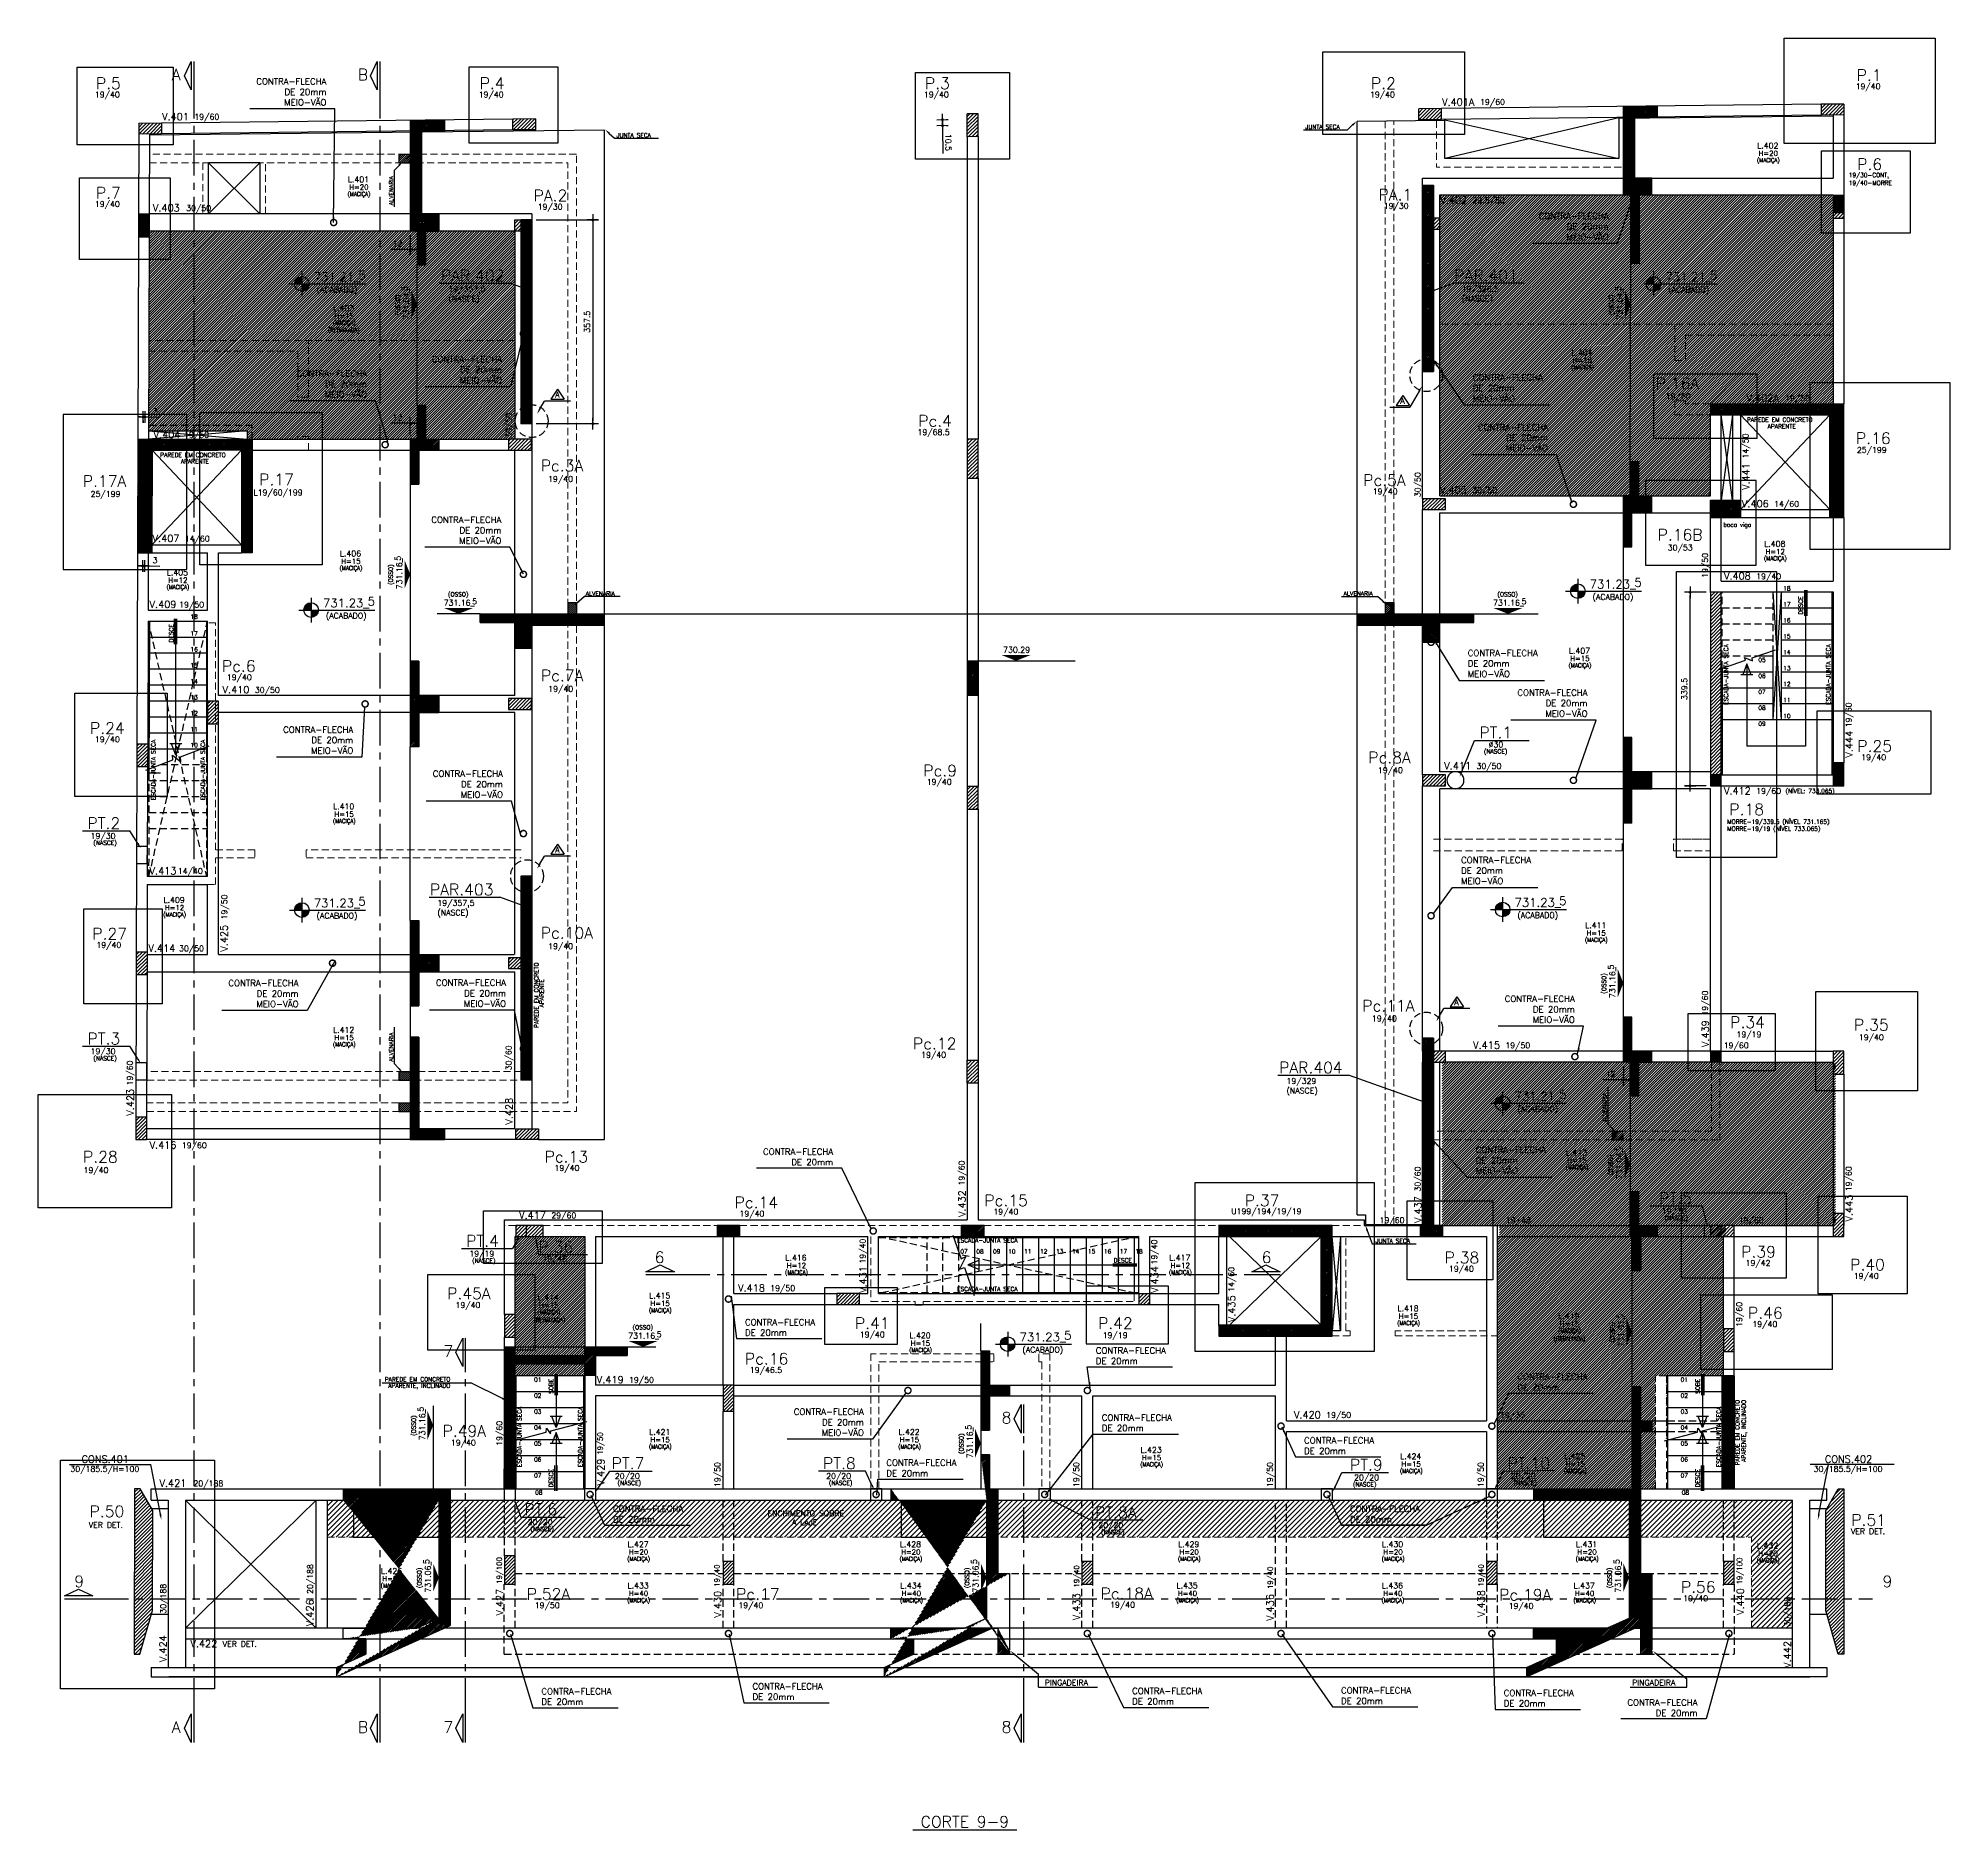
# Model space of a CAD drawing. Header units: inches. Extents: x 17515 to 34518, y -9122 to -4917.
# Drawn here: x 25391 to 28746, y -8378 to -5234 of the extents above; entities that cross this region are included whole.
import ezdxf
from ezdxf.enums import TextEntityAlignment as Align

# ---------------------------------------------------------------- set-up
doc = ezdxf.new("R2010")
doc.units = ezdxf.units.IN
doc.header["$LTSCALE"] = 50
doc.header["$MEASUREMENT"] = 0
doc.linetypes.add('CENTER', pattern=[2, 1.25, -0.25, 0.25, -0.25])
doc.linetypes.add('HIDDEN', pattern=[0.375, 0.25, -0.125])
for name, color, linetype in [('ALVENARIA', 10, 'HIDDEN'), ('CONTRA-FLECHA', 152, 'Continuous'), ('CORTE-FORMA', 1, 'Continuous'), ('COTA', 6, 'Continuous'), ('ESCADA', 8, 'Continuous'), ('FO-HACHURA_PILAR-CONT', 252, 'Continuous'), ('FO-HACHURA_PILAR-MORRE', 252, 'Continuous'), ('FO-TEXTO-LAJES', 152, 'Continuous'), ('FO-TEXTO-VIGAS', 3, 'Continuous'), ('HACHUR LAJE', 141, 'Continuous'), ('NIVEL', 3, 'Continuous'), ('NIVEL-ARQUITETURA', 3, 'Continuous'), ('P-C', 1, 'Continuous'), ('P-M', 7, 'Continuous'), ('P-N', 5, 'Continuous'), ('PAREDE', 191, 'Continuous'), ('TEXTO', 3, 'Continuous')]:
    doc.layers.add(name, color=color, linetype=linetype)
for name, color, linetype, lineweight in [('FO-Textos dos pilares', 3, 'Continuous', 20), ('FO-Vigas', 2, 'Continuous', 30), ('SEM LAJE', 8, 'Continuous', 30)]:
    doc.layers.add(name, color=color, linetype=linetype, lineweight=lineweight)
doc.styles.add('ROMANS', font='romans.shx')
doc.dimstyles.new('COTA_50', dxfattribs={"dimscale": 5, "dimtxt": 2, "dimasz": 1, "dimexe": 2, "dimexo": 1.5, "dimgap": 1, "dimtad": 1, "dimzin": 12, "dimdsep": 46, "dimtxsty": 'ROMANS', "dimblk1": 'COTA', "dimblk2": 'COTA', "dimsah": 1, "dimcen": -4, "dimdle": 1.5, "dimclrd": 6, "dimclre": 6, "dimclrt": 3, "dimadec": 0, "dimazin": 0, "dimtfac": 1, "dimtofl": 0, "dimtmove": 0, "dimatfit": 3, "dimldrblk": 'COTA', "dimfxl": 1, "dimtolj": 1, "dimtzin": 12, "dimarcsym": 0})
doc.dimstyles.new('NOTA', dxfattribs={"dimscale": 5, "dimtxt": 2, "dimasz": 2, "dimexe": 1.5, "dimexo": 2, "dimgap": 1, "dimtad": 1, "dimdec": 1, "dimzin": 12, "dimdsep": 46, "dimtxsty": 'ROMANS', "dimcen": 0.09, "dimclrd": 8, "dimclre": 8, "dimclrt": 3, "dimadec": 0, "dimazin": 0, "dimtfac": 1, "dimtdec": 1, "dimtofl": 0, "dimtmove": 0, "dimatfit": 3, "dimfxl": 1, "dimtolj": 1, "dimtzin": 12, "dimarcsym": 0})
pattern_1 = [(45, (7347.2887, 0), (-1.32582521, 1.32582521), [])]
pattern_2 = [(45, (7347.2887, 0), (-2.2097087, 2.2097087), [])]
pattern_3 = [(45, (7347.2887, 0), (-3.0935922, 3.0935922), [])]
pattern_4 = [(45, (7347.2887, 0), (-1.32582521, 1.32582521), [])]
pattern_5 = [(45, (7347.2887, 0), (-1.76776695, 1.76776695), [])]
pattern_6 = [(45, (13934.3735, 0), (-1.32582521, 1.32582521), [])]

# ---------------------------------------------------------------- blocks, each defined once
blk = doc.blocks.new('COTA')
at = {"layer": 'COTA'}
for p, q in [((2, 0), (-2, 0)), ((0, -2), (0, 2))]:
    blk.add_line(p, q, dxfattribs=at)
at = {"layer": 'COTA', "const_width": 0.5}
blk.add_lwpolyline([(-0.25, 0, 1), (0.25, 0, 1)], format="xyb", close=True, dxfattribs=at)
blk = doc.blocks.new('*D496')
at = {"layer": 'COTA', "color": 6, "lineweight": -2, "transparency": 16777216}
for p, q in [((25570.4, -5898.5), (25565.4, -5898.5)), ((25575.4, -5904.7), (25575.4, -5908.5)), ((25578.4, -5904.7), (25578.4, -5908.5)), ((25583.4, -5898.5), (25605.1, -5898.6))]:
    blk.add_line(p, q, dxfattribs=at)
at = {"layer": 'Defpoints', "color": 0, "transparency": 16777216}
for p in [(25575.4, -5897.2), (25578.4, -5897.2), (25578.4, -5898.5)]:
    blk.add_point(p, dxfattribs=at)
at = {"layer": 'COTA', "color": 6, "lineweight": -2, "transparency": 16777216, "xscale": 5, "yscale": 5, "zscale": 5}
for p, rotation in [((25575.4, -5898.5), 359.826316351655), ((25578.4, -5898.5), 179.826316351655)]:
    blk.add_blockref('COTA', p, dxfattribs=dict(at, rotation=rotation))
at = {"layer": 'COTA', "color": 3, "transparency": 16777216, "insert": (25596.8, -5888.6), "char_height": 10, "attachment_point": 5, "rotation": 359.8263, "style": 'ROMANS'}
blk.add_mtext('\\A1;3', dxfattribs=at)
blk = doc.blocks.new('*D497')
at = {"layer": 'COTA', "color": 6, "lineweight": -2, "transparency": 16777216}
for p, q in [((25569.6, -6160), (25564.6, -6160)), ((25574.6, -6167.2), (25574.6, -6170)), ((25577.6, -6167.2), (25577.6, -6170)), ((25582.6, -6160), (25604.3, -6160.1))]:
    blk.add_line(p, q, dxfattribs=at)
at = {"layer": 'Defpoints', "color": 0, "transparency": 16777216}
for p in [(25574.6, -6159.7), (25577.6, -6159.7), (25577.6, -6160)]:
    blk.add_point(p, dxfattribs=at)
at = {"layer": 'COTA', "color": 6, "lineweight": -2, "transparency": 16777216, "xscale": 5, "yscale": 5, "zscale": 5}
for p, rotation in [((25574.6, -6160), 359.826316351655), ((25577.6, -6160), 179.826316351655)]:
    blk.add_blockref('COTA', p, dxfattribs=dict(at, rotation=rotation))
at = {"layer": 'COTA', "color": 3, "transparency": 16777216, "insert": (25596, -6150.1), "char_height": 10, "attachment_point": 5, "rotation": 359.8263, "style": 'ROMANS'}
blk.add_mtext('\\A1;3', dxfattribs=at)
blk = doc.blocks.new('*D421')
at = {"layer": 'COTA', "color": 6, "lineweight": -2, "transparency": 16777216}
for p, q in [((26978.2, -5371.6), (26978.2, -5366.6)), ((26978.4, -5392.1), (26978.9, -5436.2)), ((26984.6, -5376.6), (26988.3, -5376.5)), ((26984.7, -5387.1), (26988.4, -5387))]:
    blk.add_line(p, q, dxfattribs=at)
at = {"layer": 'Defpoints', "color": 0, "transparency": 16777216}
for p in [(26977.1, -5376.7), (26977.2, -5387.2), (26978.4, -5387.1)]:
    blk.add_point(p, dxfattribs=at)
at = {"layer": 'COTA', "color": 6, "lineweight": -2, "transparency": 16777216, "xscale": 5, "yscale": 5, "zscale": 5}
for p, rotation in [((26978.3, -5376.6), 270.6477120823986), ((26978.4, -5387.1), 90.64771208239861)]:
    blk.add_blockref('COTA', p, dxfattribs=dict(at, rotation=rotation))
at = {"layer": 'COTA', "color": 3, "transparency": 16777216, "insert": (26988.7, -5416.6), "char_height": 10, "attachment_point": 5, "rotation": 270.6477, "style": 'ROMANS'}
blk.add_mtext('\\A1;10.5', dxfattribs=at)
blk = doc.blocks.new('*D351')
at = {"color": 6, "lineweight": -2, "transparency": 16777216}
for p, q in [((28173.6, -7038.2), (28173.6, -7071.7)), ((28185.6, -7038.2), (28185.6, -7071.7)), ((28168.6, -7061.7), (28138.9, -7061.7)), ((28190.6, -7061.7), (28195.6, -7061.7))]:
    blk.add_line(p, q, dxfattribs=at)
at = {"layer": 'Defpoints', "color": 0, "transparency": 16777216}
for p in [(28173.6, -7030.7), (28185.6, -7030.7), (28173.6, -7061.7)]:
    blk.add_point(p, dxfattribs=at)
at = {"color": 6, "lineweight": -2, "transparency": 16777216, "xscale": 5, "yscale": 5, "zscale": 5}
blk.add_blockref('COTA', (28173.6, -7061.7), dxfattribs=at)
at = {"color": 6, "lineweight": -2, "transparency": 16777216, "xscale": 5, "yscale": 5, "zscale": 5, "rotation": 180}
blk.add_blockref('COTA', (28185.6, -7061.7), dxfattribs=at)
at = {"color": 3, "transparency": 16777216, "insert": (28151.2, -7051.7), "char_height": 10, "attachment_point": 5, "style": 'ROMANS'}
blk.add_mtext('\\A1;12', dxfattribs=at)
blk = doc.blocks.new('*D353')
at = {"color": 6, "lineweight": -2, "transparency": 16777216}
for p, q in [((26044.1, -5930.2), (26044.1, -5899.6)), ((26056.1, -5930.2), (26056.1, -5899.6)), ((26039.1, -5909.6), (26009.3, -5909.6)), ((26061.1, -5909.6), (26066.1, -5909.6))]:
    blk.add_line(p, q, dxfattribs=at)
at = {"layer": 'Defpoints', "color": 0, "transparency": 16777216}
for p in [(26044.1, -5909.6), (26044.1, -5937.7), (26056.1, -5937.7)]:
    blk.add_point(p, dxfattribs=at)
at = {"color": 6, "lineweight": -2, "transparency": 16777216, "xscale": 5, "yscale": 5, "zscale": 5}
blk.add_blockref('COTA', (26044.1, -5909.6), dxfattribs=at)
at = {"color": 6, "lineweight": -2, "transparency": 16777216, "xscale": 5, "yscale": 5, "zscale": 5, "rotation": 180}
blk.add_blockref('COTA', (26056.1, -5909.6), dxfattribs=at)
at = {"color": 3, "transparency": 16777216, "insert": (26021.7, -5899.6), "char_height": 10, "attachment_point": 5, "style": 'ROMANS'}
blk.add_mtext('\\A1;12', dxfattribs=at)
blk = doc.blocks.new('*D354')
at = {"color": 6, "lineweight": -2, "transparency": 16777216}
for p, q in [((26044.1, -5579.7), (26044.1, -5614.3)), ((26056.1, -5579.7), (26056.1, -5614.3)), ((26039.1, -5604.3), (26009.3, -5604.3)), ((26061.1, -5604.3), (26066.1, -5604.3))]:
    blk.add_line(p, q, dxfattribs=at)
at = {"layer": 'Defpoints', "color": 0, "transparency": 16777216}
for p in [(26044.1, -5572.2), (26056.1, -5572.2), (26044.1, -5604.3)]:
    blk.add_point(p, dxfattribs=at)
at = {"color": 6, "lineweight": -2, "transparency": 16777216, "xscale": 5, "yscale": 5, "zscale": 5}
blk.add_blockref('COTA', (26044.1, -5604.3), dxfattribs=at)
at = {"color": 6, "lineweight": -2, "transparency": 16777216, "xscale": 5, "yscale": 5, "zscale": 5, "rotation": 180}
blk.add_blockref('COTA', (26056.1, -5604.3), dxfattribs=at)
at = {"color": 3, "transparency": 16777216, "insert": (26021.7, -5594.3), "char_height": 10, "attachment_point": 5, "style": 'ROMANS'}
blk.add_mtext('\\A1;12', dxfattribs=at)
blk = doc.blocks.new('*D355')
at = {"color": 6, "lineweight": -2, "transparency": 16777216}
for p, q in [((26265.2, -5552.7), (26374.5, -5552.7)), ((26364.5, -5557.7), (26364.5, -5905.2)), ((26265.2, -5910.2), (26374.5, -5910.2))]:
    blk.add_line(p, q, dxfattribs=at)
at = {"layer": 'Defpoints', "color": 0, "transparency": 16777216}
for p in [(26257.7, -5552.7), (26257.7, -5910.2), (26364.5, -5910.2)]:
    blk.add_point(p, dxfattribs=at)
at = {"color": 6, "lineweight": -2, "transparency": 16777216, "xscale": 5, "yscale": 5, "zscale": 5}
for p, rotation in [((26364.5, -5552.7), 90), ((26364.5, -5910.2), 270)]:
    blk.add_blockref('COTA', p, dxfattribs=dict(at, rotation=rotation))
at = {"color": 3, "transparency": 16777216, "insert": (26354.5, -5731.4), "char_height": 10, "attachment_point": 5, "rotation": 90, "style": 'ROMANS'}
blk.add_mtext('\\A1;357.5', dxfattribs=at)
blk = doc.blocks.new('*D504')
at = {"color": 6, "lineweight": -2, "transparency": 16777216}
for p, q in [((28318.7, -6206.2), (28280.6, -6206.2)), ((28290.6, -6540.7), (28290.6, -6211.2)), ((28318.7, -6545.7), (28280.6, -6545.7))]:
    blk.add_line(p, q, dxfattribs=at)
at = {"layer": 'Defpoints', "color": 0, "transparency": 16777216}
for p in [(28290.6, -6206.2), (28326.2, -6206.2), (28326.2, -6545.7)]:
    blk.add_point(p, dxfattribs=at)
at = {"color": 6, "lineweight": -2, "transparency": 16777216, "xscale": 5, "yscale": 5, "zscale": 5}
for p, rotation in [((28290.6, -6206.2), 90), ((28290.6, -6545.7), 270)]:
    blk.add_blockref('COTA', p, dxfattribs=dict(at, rotation=rotation))
at = {"color": 3, "transparency": 16777216, "insert": (28280.6, -6375.9), "char_height": 10, "attachment_point": 5, "rotation": 90, "style": 'ROMANS'}
blk.add_mtext('\\A1;339.5', dxfattribs=at)

msp = doc.modelspace()

# ---------------------------------------------------------------- hatches: boundary and pattern name
at = {"layer": 'CORTE-FORMA'}
h = msp.add_hatch(dxfattribs=at)
h.set_pattern_fill('ANSI31', color=70, scale=15)
h.set_pattern_definition([(45, (7469.7887, 1.3849), (-1.32582521, 1.32582521), [])])
h.paths.add_polyline_path([(28173.619, -5372.633), (28173.619, -5353.632), (28233.619, -5353.632), (28233.619, -5372.633)])
h = msp.add_hatch(dxfattribs=at)
h.set_pattern_fill('ANSI31', color=70, scale=15)
h.set_pattern_definition(pattern_4)
h.paths.add_polyline_path([(26044.088, -5396.708), (26104.088, -5396.708), (26104.088, -5377.707), (26044.088, -5377.707)])
h = msp.add_hatch(dxfattribs=at)
h.set_pattern_fill('ANSI31', color=70, scale=15)
h.set_pattern_definition(pattern_4)
h.paths.add_polyline_path([(26044.088, -5572.15), (26044.088, -5398.708), (26064.088, -5398.708), (26064.088, -5542.15), (26094.088, -5542.15), (26094.088, -5572.15), (26071.088, -5572.15), (26071.088, -5632.15), (26056.088, -5632.15), (26056.088, -5572.15)])
h = msp.add_hatch(dxfattribs=at)
h.set_pattern_fill('ANSI31', color=70, scale=15)
h.set_pattern_definition(pattern_4)
h.paths.add_polyline_path([(28173.619, -5508.65), (28173.619, -5374.633), (28193.619, -5374.633), (28193.619, -5478.65), (28223.619, -5478.65), (28223.619, -5508.65), (28201.619, -5508.65), (28201.619, -5628.65), (28186.619, -5628.65), (28186.619, -5508.65)])
h = msp.add_hatch(dxfattribs=at)
h.set_pattern_fill('ANSI31', color=8, scale=20)
h.set_pattern_definition(pattern_5)
h.paths.add_polyline_path([(26044.088, -5452.186), (26044.088, -5437.186), (26044.088, -5437.186), (26024.088, -5437.186), (26024.088, -5437.186), (26024.088, -5452.186), (26024.088, -5452.186)])
h = msp.add_hatch(dxfattribs=at)
h.set_pattern_fill('ANSI31', color=70, scale=15)
h.set_pattern_definition(pattern_4)
h.paths.add_polyline_path([(26044.088, -5937.65), (26044.088, -6016.65), (26059.088, -6016.65), (26059.088, -5956.65), (26094.088, -5956.65), (26094.088, -5937.65), (26071.088, -5937.65), (26071.088, -5877.65), (26056.088, -5877.65), (26056.088, -5937.65)])
h = msp.add_hatch(dxfattribs=at)
h.set_pattern_fill('ANSI31', color=70, scale=15)
h.set_pattern_definition(pattern_4)
h.paths.add_polyline_path([(28173.619, -6036.65), (28173.619, -6126.65), (28188.619, -6126.65), (28188.619, -6066.65), (28223.619, -6066.65), (28223.619, -6036.65), (28200.619, -6036.65), (28200.619, -5976.65), (28185.619, -5976.65), (28185.619, -6036.65)])
h = msp.add_hatch(dxfattribs=at)
h.set_pattern_fill('ANSI31', color=8, scale=20)
h.set_pattern_definition(pattern_5)
h.paths.add_polyline_path([(26320.654, -6244.001), (26335.654, -6244.001), (26335.654, -6224.001), (26320.654, -6224.001)])
h = msp.add_hatch(dxfattribs=at)
h.set_pattern_fill('ANSI31', color=8, scale=20)
h.set_pattern_definition(pattern_5)
h.paths.add_polyline_path([(27755.654, -6244.001), (27770.654, -6244.001), (27770.654, -6224.001), (27755.654, -6224.001)])
h = msp.add_hatch(dxfattribs=at)
h.set_pattern_fill('ANSI31', color=8, scale=20)
h.set_pattern_definition([(45, (8782.2886, 0), (-1.76776695, 1.76776695), [])])
h.paths.add_polyline_path([(27755.654, -6244.001), (27770.654, -6244.001), (27770.654, -6224.001), (27755.654, -6224.001)])
h = msp.add_hatch(dxfattribs=at)
h.set_pattern_fill('ANSI31', color=70, scale=15)
h.set_pattern_definition(pattern_4)
h.paths.add_polyline_path([(26166.721, -6259.001), (26227.721, -6259.001), (26227.721, -6304.001), (26257.721, -6304.001), (26257.721, -6264.001), (26385.221, -6264.001), (26385.221, -6244.001), (26166.721, -6244.001)])
h = msp.add_hatch(dxfattribs=at)
h.set_pattern_fill('ANSI31', color=70, scale=15)
h.set_pattern_definition(pattern_4)
h.paths.add_polyline_path([(27706.221, -6244.001), (27911.221, -6244.001), (27911.221, -6259.001), (27851.221, -6259.001), (27851.221, -6294.001), (27821.221, -6294.001), (27821.221, -6264.001), (27706.221, -6264.001)])
h = msp.add_hatch(dxfattribs=at)
h.set_pattern_fill('ANSI31', color=70, scale=15)
h.set_pattern_definition(pattern_4)
h.paths.add_polyline_path([(26059.088, -6417.134), (26094.088, -6417.134), (26094.088, -6387.134), (26059.088, -6387.134), (26059.088, -6327.134), (26044.088, -6327.134), (26044.088, -6477.134), (26059.088, -6477.134)])
h = msp.add_hatch(dxfattribs=at)
h.set_pattern_fill('ANSI31', color=70, scale=15)
h.set_pattern_definition(pattern_4)
h.paths.add_polyline_path([(27040.688, -6326.501), (27040.688, -6386.501), (27021.688, -6386.501), (27021.688, -6326.501)])
h = msp.add_hatch(dxfattribs=at)
h.set_pattern_fill('ANSI31', color=70, scale=15)
h.set_pattern_definition(pattern_4)
h.paths.add_polyline_path([(28188.619, -6551.185), (28223.619, -6551.185), (28223.619, -6521.185), (28188.619, -6521.185), (28188.619, -6461.185), (28173.619, -6461.185), (28173.619, -6611.185), (28188.619, -6611.185)])
h = msp.add_hatch(dxfattribs=at)
h.set_pattern_fill('ANSI31', color=70, scale=15)
h.set_pattern_definition(pattern_4)
h.paths.add_polyline_path([(26059.088, -6872.15), (26094.088, -6872.15), (26094.088, -6842.15), (26059.088, -6842.15), (26059.088, -6782.15), (26044.088, -6782.15), (26044.088, -6932.15), (26059.088, -6932.15)])
h = msp.add_hatch(dxfattribs=at)
h.set_pattern_fill('ANSI31', color=70, scale=15)
h.set_pattern_definition(pattern_4)
h.paths.add_polyline_path([(28173.619, -7030.65), (28173.619, -6951.65), (28188.619, -6951.65), (28188.619, -7011.65), (28223.619, -7011.65), (28223.619, -7030.65), (28200.619, -7030.65), (28200.619, -7090.65), (28185.619, -7090.65), (28185.619, -7030.65)])
h = msp.add_hatch(dxfattribs=at)
h.set_pattern_fill('ANSI31', color=70, scale=15)
h.set_pattern_definition(pattern_4)
h.paths.add_polyline_path([(26044.088, -7166.685), (26104.088, -7166.685), (26104.088, -7147.685), (26059.088, -7147.685), (26059.088, -6987.185), (26044.088, -6987.185)])
h = msp.add_hatch(dxfattribs=at)
h.set_pattern_fill('ANSI31', color=8, scale=20)
h.set_pattern_definition([(45, (7347.2887, 55), (-1.76776695, 1.76776695), [])])
h.paths.add_polyline_path([(26044.088, -7047.185), (26024.088, -7047.185), (26024.088, -7062.185), (26044.088, -7062.185)])
h = msp.add_hatch(dxfattribs=at)
h.set_pattern_fill('ANSI31', color=8, scale=20)
h.set_pattern_definition(pattern_5)
h.paths.add_polyline_path([(26024.088, -7102.185), (26024.088, -7117.185), (26044.088, -7117.185), (26044.088, -7102.185)])
h = msp.add_hatch(dxfattribs=at)
h.set_pattern_fill('ANSI31', color=8, scale=20)
h.set_pattern_definition([(45, (7469.7887, 0), (-1.76776695, 1.76776695), [])])
h.paths.add_polyline_path([(28153.619, -7152.185), (28153.619, -7167.185), (28173.619, -7167.185), (28173.619, -7152.185)])
h = msp.add_hatch(dxfattribs=at)
h.set_pattern_fill('ANSI31', color=70, scale=15)
h.set_pattern_definition(pattern_1)
edge = h.paths.add_edge_path()
edge.add_line((28185.619, -7336.65), (28185.619, -7257.65))
edge.add_line((28185.619, -7257.65), (28200.619, -7257.65))
edge.add_line((28200.619, -7317.65), (28200.619, -7257.65))
edge.add_line((28200.619, -7317.65), (28233.619, -7317.65))
edge.add_line((28233.619, -7336.65), (28233.619, -7317.65))
edge.add_line((28204.619, -7336.65), (28233.619, -7336.65))
edge.add_line((28204.619, -7396.65), (28204.619, -7336.65))
edge.add_line((28188.619, -7396.65), (28204.619, -7396.65))
edge.add_line((28188.619, -7396.65), (28188.619, -7336.65))
edge.add_line((28185.619, -7336.65), (28188.619, -7336.65))
h = msp.add_hatch(dxfattribs=at)
h.set_pattern_fill('ANSI31', color=70, scale=15)
h.set_pattern_definition(pattern_4)
edge = h.paths.add_edge_path()
edge.add_line((26228.221, -7545.5), (26350.221, -7545.5))
edge.add_line((26350.221, -7545.5), (26350.221, -7530.5))
edge.add_line((26350.221, -7530.5), (26424.789, -7530.5))
edge.add_line((26424.789, -7530.5), (26424.789, -7545.5))
edge.add_line((26369.221, -7545.5), (26424.789, -7545.5))
edge.add_line((26369.221, -7580.5), (26369.221, -7545.5))
edge.add_line((26350.221, -7580.5), (26369.221, -7580.5))
edge.add_line((26350.221, -7580.5), (26350.221, -7560.5))
edge.add_line((26228.221, -7560.5), (26350.221, -7560.5))
edge.add_line((26228.221, -7590.5), (26228.221, -7560.5))
edge.add_line((26209.221, -7590.5), (26228.221, -7590.5))
edge.add_line((26209.221, -7590.5), (26209.221, -7530.5))
edge.add_line((26209.221, -7530.5), (26228.221, -7530.5))
edge.add_line((26228.221, -7545.5), (26228.221, -7530.5))
h = msp.add_hatch(dxfattribs=at)
h.set_pattern_fill('ANSI31', color=70, scale=15)
h.set_pattern_definition([(45, (7379.0001, 0), (-1.32582521, 1.32582521), [])])
h.paths.add_polyline_path([(27045.688, -7676.65), (27060.688, -7676.65), (27060.688, -7616.65), (27095.688, -7616.65), (27095.688, -7597.65), (27060.688, -7597.65), (27060.688, -7537.65), (27045.688, -7537.65)])
h = msp.add_hatch(dxfattribs=at)
h.set_pattern_fill('ANSI31', color=70, scale=15)
h.set_pattern_definition(pattern_4)
h.paths.add_polyline_path([(28223.619, -7679.15), (28223.619, -7660.15), (28203.619, -7660.15), (28203.619, -7600.15), (28188.619, -7600.15), (28188.619, -7779.65), (28015.619, -7779.65), (28015.619, -7799.65), (28183.619, -7799.65), (28183.619, -8006.65), (28144.73, -8024.15), (28015.619, -8024.15), (28015.619, -8043.15), (28055.619, -8043.15), (28055.619, -8069.733), (28003.619, -8093.133), (28003.619, -8109.582), (28193.467, -8024.15), (28203.619, -8024.15), (28203.619, -8069.651), (28223.619, -8069.651), (28223.619, -8064.733), (28221.619, -8064.733), (28221.619, -8062.733), (28223.619, -8062.733), (28223.619, -7928.15), (28203.619, -7928.15), (28203.619, -7679.15)])
h = msp.add_hatch(dxfattribs=at)
h.set_pattern_fill('ANSI31', color=70, scale=15)
h.set_pattern_definition(pattern_4)
edge = h.paths.add_edge_path()
edge.add_line((27075.688, -7928.15), (27095.688, -7928.15))
edge.add_line((26887.688, -8043.15), (26927.688, -8043.15))
edge.add_line((27065.536, -8024.15), (27075.688, -8024.15))
edge.add_line((26887.688, -8024.15), (27016.799, -8024.15))
edge.add_line((26887.688, -8043.15), (26887.688, -8024.15))
edge.add_line((27016.799, -8024.15), (27055.688, -8006.65))
edge.add_line((26875.688, -8109.582), (27065.536, -8024.15))
edge.add_line((26927.688, -8043.15), (26927.688, -8069.733))
edge.add_line((26875.688, -8093.133), (26927.688, -8069.733))
edge.add_line((26875.688, -8093.133), (26875.688, -8109.582))
edge.add_line((27075.688, -7779.65), (27075.688, -7928.15))
edge.add_line((27055.688, -7799.65), (27055.688, -8006.65))
edge.add_line((27093.688, -8062.733), (27093.688, -8064.733))
edge.add_line((27095.688, -8064.733), (27095.688, -8069.651))
edge.add_line((27095.688, -7928.15), (27095.688, -8062.733))
edge.add_line((27075.688, -8024.15), (27075.688, -8069.651))
edge.add_line((27075.688, -8069.651), (27095.688, -8069.651))
edge.add_line((27095.688, -8062.733), (27093.688, -8062.733))
edge.add_line((27095.688, -8064.733), (27093.688, -8064.733))
edge.add_line((26887.688, -7779.65), (27045.688, -7779.65))
edge.add_line((26887.688, -7779.65), (26887.688, -7799.65))
edge.add_line((26887.688, -7799.65), (27055.688, -7799.65))
edge.add_line((27045.688, -7719.65), (27045.688, -7779.65))
edge.add_line((27060.688, -7779.65), (27075.688, -7779.65))
edge.add_line((27060.688, -7719.65), (27060.688, -7779.65))
edge.add_line((27045.688, -7719.65), (27060.688, -7719.65))
h = msp.add_hatch(dxfattribs=at)
h.set_pattern_fill('ANSI31', color=70, scale=15)
h.set_pattern_definition([(45, (7323.7887, 0), (-1.32582521, 1.32582521), [])])
edge = h.paths.add_edge_path()
edge.add_line((25966.301, -8043.15), (25926.301, -8043.15))
edge.add_line((25926.301, -8024.15), (26055.412, -8024.15))
edge.add_line((25926.301, -8043.15), (25926.301, -8024.15))
edge.add_line((26055.412, -8024.15), (26094.301, -8006.65))
edge.add_line((25914.301, -8109.582), (26114.301, -8019.582))
edge.add_line((25966.301, -8043.15), (25966.301, -8069.733))
edge.add_line((25914.301, -8093.133), (25966.301, -8069.733))
edge.add_line((25914.301, -8093.133), (25914.301, -8109.582))
edge.add_line((26114.301, -7779.65), (26114.301, -8019.582))
edge.add_line((26094.301, -7799.65), (26094.301, -8006.65))
edge.add_line((25926.301, -7799.65), (26094.301, -7799.65))
edge.add_line((25926.301, -7779.65), (26114.301, -7779.65))
edge.add_line((25926.301, -7779.65), (25926.301, -7799.65))
h = msp.add_hatch(dxfattribs=at)
h.set_pattern_fill('ANSI31', color=40, scale=50)
h.set_pattern_definition([(45, (7347.2887, 1640.526), (-4.4194174, 4.4194174), [])])
h.paths.add_polyline_path([(28470.688, -7799.65), (25898.721, -7799.65), (25898.721, -7864.65), (28398.638, -7864.65), (28398.638, -8024.15), (28470.688, -8024.15)])
at = {"layer": 'FO-HACHURA_PILAR-CONT'}
h = msp.add_hatch(dxfattribs=at)
h.set_pattern_fill('ANSI31', color=256, scale=15)
h.set_pattern_definition([(45, (7246.1632, 29.5), (-1.32582521, 1.32582521), [])])
h.paths.add_polyline_path([(28541.688, -5509.65), (28541.688, -5539.65), (28560.688, -5539.65), (28560.688, -5509.65)])
h = msp.add_hatch(dxfattribs=at)
h.set_pattern_fill('ANSI31', color=256, scale=15)
h.set_pattern_definition(pattern_4)
h.paths.add_polyline_path([(25567.004, -5542.15), (25586.004, -5542.15), (25585.883, -5582.15), (25566.883, -5582.15)])
h = msp.add_hatch(dxfattribs=at)
h.set_pattern_fill('ANSI31', color=256, scale=15)
h.set_pattern_definition([(45, (20521.4583, 1e-10), (-1.3258252, 1.3258252), [])])
h.paths.add_polyline_path([(28326.221, -5875.65), (28326.221, -5894.65), (28386.221, -5894.65), (28386.221, -5875.65)])
h = msp.add_hatch(dxfattribs=at)
h.set_pattern_fill('ANSI31', color=256, scale=15)
h.set_pattern_definition(pattern_6)
h.paths.add_polyline_path([(28535.688, -5875.65), (28560.688, -5875.65), (28560.688, -6074.65), (28535.688, -6074.65)])
h = msp.add_hatch(dxfattribs=at)
h.set_pattern_fill('ANSI31', color=256, scale=15)
h.set_pattern_definition([(45, (13934.3735, 0), (-1.32582521, 1.32582521), [])])
edge = h.paths.add_edge_path()
edge.add_line((25565.805, -5937.65), (25590.805, -5937.65))
edge.add_line((25565.805, -5937.65), (25565.202, -6136.65))
edge.add_line((25590.805, -5937.65), (25590.202, -6136.726))
edge.add_line((25565.202, -6136.65), (25590.202, -6136.65))
h = msp.add_hatch(dxfattribs=at)
h.set_pattern_fill('ANSI31', color=256, scale=15)
h.set_pattern_definition(pattern_4)
edge = h.paths.add_edge_path()
edge.add_line((25706.721, -5937.65), (25706.721, -5956.65))
edge.add_line((25706.721, -5937.65), (25766.721, -5937.65))
edge.add_line((25747.721, -5956.65), (25706.721, -5956.65))
edge.add_line((25747.721, -5956.65), (25747.721, -6136.65))
edge.add_line((25766.721, -5937.65), (25766.721, -6136.65))
edge.add_line((25766.721, -6136.65), (25747.721, -6136.65))
h = msp.add_hatch(dxfattribs=at)
h.set_pattern_fill('ANSI31', color=256, scale=15)
h.set_pattern_definition(pattern_6)
h.paths.add_polyline_path([(28326.221, -6074.65), (28326.221, -6044.65), (28379.221, -6044.65), (28379.221, -6074.65)])
h = msp.add_hatch(dxfattribs=at)
h.set_pattern_fill('ANSI31', color=256, scale=15)
h.set_pattern_definition(pattern_4)
h.paths.add_polyline_path([(28560.688, -6505.65), (28551.188, -6505.65), (28541.688, -6505.65), (28541.688, -6525.65), (28541.688, -6545.65), (28551.188, -6545.65), (28560.688, -6545.65), (28560.688, -6525.65)])
h = msp.add_hatch(dxfattribs=at)
h.set_pattern_fill('ANSI31', color=256, scale=15)
h.set_pattern_definition(pattern_1)
h.paths.add_polyline_path([(28345.221, -6545.65), (28345.221, -6526.65), (28326.221, -6526.65), (28326.221, -6545.65)])
h = msp.add_hatch(dxfattribs=at)
h.set_pattern_fill('ANSI31', color=256, scale=15)
h.set_pattern_definition(pattern_4)
h.paths.add_polyline_path([(28345.221, -7030.65), (28345.221, -7011.65), (28326.221, -7011.65), (28326.221, -7030.65)])
h = msp.add_hatch(dxfattribs=at)
h.set_pattern_fill('ANSI31', color=256, scale=15)
h.set_pattern_definition(pattern_4)
h.paths.add_polyline_path([(26622.671, -7336.65), (26622.671, -7327.15), (26622.671, -7317.65), (26602.671, -7317.65), (26582.671, -7317.65), (26582.671, -7327.15), (26582.671, -7336.65), (26602.671, -7336.65)])
h = msp.add_hatch(dxfattribs=at)
h.set_pattern_fill('ANSI31', color=256, scale=15)
h.set_pattern_definition(pattern_4)
h.paths.add_polyline_path([(27011.221, -7317.65), (27011.221, -7327.15), (27011.221, -7336.65), (27031.221, -7336.65), (27051.221, -7336.65), (27051.221, -7327.15), (27051.221, -7317.65), (27031.221, -7317.65)])
h = msp.add_hatch(dxfattribs=at)
h.set_pattern_fill('ANSI31', color=256, scale=15)
h.set_pattern_definition(pattern_4)
h.paths.add_polyline_path([(27463.221, -7317.65), (27463.221, -7336.65), (27643.221, -7336.65), (27643.221, -7492.65), (27463.221, -7492.65), (27463.221, -7511.65), (27662.221, -7511.65), (27662.221, -7317.65)])
h = msp.add_hatch(dxfattribs=at)
h.set_pattern_fill('ANSI31', color=256, scale=15)
h.set_pattern_definition(pattern_1)
h.paths.add_polyline_path([(27816.721, -7317.65), (27816.721, -7327.15), (27816.721, -7336.65), (27836.721, -7336.65), (27856.721, -7336.65), (27856.721, -7327.15), (27856.721, -7317.65), (27836.721, -7317.65)])
at = {"layer": 'FO-HACHURA_PILAR-MORRE'}
h = msp.add_hatch(dxfattribs=at)
h.set_pattern_fill('ANSI31', color=256, scale=35)
h.set_pattern_definition(pattern_3)
h.paths.add_polyline_path([(27040.688, -5406.443), (27021.688, -5406.657), (27021.688, -5366.655), (27040.688, -5366.44)])
h = msp.add_hatch(dxfattribs=at)
h.set_pattern_fill('ANSI31', color=256, scale=35)
h.set_pattern_definition(pattern_3)
h.paths.add_polyline_path([(27854.221, -5376.244), (27814.221, -5376.696), (27814.221, -5357.695), (27854.221, -5357.243)])
h = msp.add_hatch(dxfattribs=at)
h.set_pattern_fill('ANSI31', color=256, scale=35)
h.set_pattern_definition(pattern_3)
h.paths.add_polyline_path([(28520.688, -5349.708), (28520.688, -5368.71), (28560.688, -5368.257), (28560.688, -5349.256)])
h = msp.add_hatch(dxfattribs=at)
h.set_pattern_fill('ANSI31', color=256, scale=35)
h.set_pattern_definition(pattern_3)
h.paths.add_polyline_path([(25607.488, -5382.643), (25607.43, -5401.644), (25567.429, -5402.097), (25567.486, -5383.095)])
h = msp.add_hatch(dxfattribs=at)
h.set_pattern_fill('ANSI31', color=256, scale=35)
h.set_pattern_definition(pattern_3)
h.paths.add_polyline_path([(26264.221, -5394.219), (26224.221, -5394.672), (26224.221, -5375.67), (26264.221, -5375.218)])
h = msp.add_hatch(dxfattribs=at)
h.set_pattern_fill('ANSI31', color=256, scale=35)
h.set_pattern_definition(pattern_3)
h.paths.add_polyline_path([(26256.721, -5552.65), (26227.221, -5552.65), (26227.221, -5571.65), (26256.721, -5571.65)])
h = msp.add_hatch(dxfattribs=at)
h.set_pattern_fill('ANSI31', color=256, scale=35)
h.set_pattern_definition(pattern_3)
edge = h.paths.add_edge_path()
edge.add_line((27821.221, -5568.65), (27821.221, -5549.65))
edge.add_line((27851.221, -5549.65), (27821.221, -5549.65))
edge.add_line((27851.221, -5568.65), (27851.221, -5549.65))
edge.add_line((27821.221, -5568.65), (27851.221, -5568.65))
h = msp.add_hatch(dxfattribs=at)
h.set_pattern_fill('ANSI31', color=256, scale=35)
h.set_pattern_definition(pattern_3)
h.paths.add_polyline_path([(28560.688, -5539.65), (28541.688, -5539.65), (28541.688, -5549.75), (28560.688, -5549.75)])
h = msp.add_hatch(dxfattribs=at)
h.set_pattern_fill('ANSI31', color=256, scale=35)
h.set_pattern_definition(pattern_3)
h.paths.add_polyline_path([(26216.721, -5937.65), (26216.721, -5947.15), (26216.721, -5956.65), (26236.721, -5956.65), (26256.721, -5956.65), (26256.721, -5947.15), (26256.721, -5937.65), (26236.721, -5937.65)])
h = msp.add_hatch(dxfattribs=at)
h.set_pattern_fill('ANSI31', color=256, scale=35)
h.set_pattern_definition(pattern_3)
h.paths.add_polyline_path([(27040.721, -5937.4), (27031.221, -5937.4), (27021.721, -5937.4), (27021.721, -5971.65), (27021.721, -6005.9), (27031.221, -6005.9), (27040.721, -6005.9), (27040.721, -5971.65)])
h = msp.add_hatch(dxfattribs=at)
h.set_pattern_fill('ANSI31', color=256, scale=35)
h.set_pattern_definition(pattern_3)
h.paths.add_polyline_path([(27821.221, -6042.15), (27821.221, -6051.65), (27821.221, -6061.15), (27841.221, -6061.15), (27861.221, -6061.15), (27861.221, -6051.65), (27861.221, -6042.15), (27841.221, -6042.15)])
h = msp.add_hatch(dxfattribs=at)
h.set_pattern_fill('ANSI31', color=256, scale=35)
h.set_pattern_definition(pattern_3)
h.paths.add_polyline_path([(28345.221, -6206.15), (28335.721, -6206.15), (28326.221, -6206.15), (28326.221, -6375.9), (28326.221, -6545.65), (28335.721, -6545.65), (28345.221, -6545.65), (28345.221, -6375.9)])
h = msp.add_hatch(dxfattribs=at)
h.set_pattern_fill('ANSI31', color=256, scale=35)
h.set_pattern_definition(pattern_3)
h.paths.add_polyline_path([(25688.188, -6437.15), (25697.688, -6437.15), (25707.188, -6437.15), (25707.188, -6417.15), (25707.188, -6397.15), (25697.688, -6397.15), (25688.188, -6397.15), (25688.188, -6417.15)])
h = msp.add_hatch(dxfattribs=at)
h.set_pattern_fill('ANSI31', color=256, scale=35)
h.set_pattern_definition(pattern_3)
h.paths.add_polyline_path([(26216.721, -6392.634), (26216.721, -6402.134), (26216.721, -6411.634), (26236.721, -6411.634), (26256.721, -6411.634), (26256.721, -6402.134), (26256.721, -6392.634), (26236.721, -6392.634)])
h = msp.add_hatch(dxfattribs=at)
h.set_pattern_fill('ANSI31', color=256, scale=35)
h.set_pattern_definition(pattern_3)
h.paths.add_polyline_path([(25583.185, -6472.15), (25583.064, -6512.15), (25564.064, -6512.15), (25564.185, -6472.15)])
h = msp.add_hatch(dxfattribs=at)
h.set_pattern_fill('ANSI31', color=256, scale=35)
h.set_pattern_definition(pattern_3)
h.paths.add_polyline_path([(27821.221, -6526.685), (27821.221, -6536.185), (27821.221, -6545.685), (27841.221, -6545.685), (27861.221, -6545.685), (27861.221, -6536.185), (27861.221, -6526.685), (27841.221, -6526.685)])
h = msp.add_hatch(dxfattribs=at)
h.set_pattern_fill('ANSI31', color=256, scale=35)
h.set_pattern_definition(pattern_3)
h.paths.add_polyline_path([(27021.688, -6587.116), (27031.188, -6587.116), (27040.688, -6587.116), (27040.688, -6567.116), (27040.688, -6547.116), (27031.188, -6547.116), (27021.688, -6547.116), (27021.688, -6567.116)])
h = msp.add_hatch(dxfattribs=at)
h.set_pattern_fill('ANSI31', color=256, scale=35)
h.set_pattern_definition(pattern_3)
h.paths.add_polyline_path([(25582.079, -6837.15), (25581.957, -6877.15), (25562.957, -6877.15), (25563.079, -6837.15)])
h = msp.add_hatch(dxfattribs=at)
h.set_pattern_fill('ANSI31', color=256, scale=35)
h.set_pattern_definition(pattern_3)
h.paths.add_polyline_path([(26216.721, -6847.65), (26216.721, -6857.15), (26216.721, -6866.65), (26236.721, -6866.65), (26256.721, -6866.65), (26256.721, -6857.15), (26256.721, -6847.65), (26236.721, -6847.65)])
h = msp.add_hatch(dxfattribs=at)
h.set_pattern_fill('ANSI31', color=256, scale=35)
h.set_pattern_definition(pattern_3)
h.paths.add_polyline_path([(27821.221, -7011.65), (27821.221, -7021.15), (27821.221, -7030.65), (27841.221, -7030.65), (27861.221, -7030.65), (27861.221, -7021.15), (27861.221, -7011.65), (27841.221, -7011.65)])
h = msp.add_hatch(dxfattribs=at)
h.set_pattern_fill('ANSI31', color=256, scale=35)
h.set_pattern_definition(pattern_3)
h.paths.add_polyline_path([(28560.688, -7011.65), (28551.188, -7011.65), (28541.688, -7011.65), (28541.688, -7031.65), (28541.688, -7051.65), (28551.188, -7051.65), (28560.688, -7051.65), (28560.688, -7031.65)])
h = msp.add_hatch(dxfattribs=at)
h.set_pattern_fill('ANSI31', color=256, scale=35)
h.set_pattern_definition(pattern_3)
h.paths.add_polyline_path([(27021.688, -7027.65), (27040.688, -7027.65), (27040.688, -7067.65), (27021.688, -7067.65)])
h = msp.add_hatch(dxfattribs=at)
h.set_pattern_fill('ANSI31', color=256, scale=35)
h.set_pattern_definition(pattern_3)
h.paths.add_polyline_path([(25581.201, -7126.65), (25581.08, -7166.65), (25562.08, -7166.65), (25562.201, -7126.65)])
h = msp.add_hatch(dxfattribs=at)
h.set_pattern_fill('ANSI31', color=256, scale=35)
h.set_pattern_definition(pattern_3)
h.paths.add_polyline_path([(26229.221, -7166.685), (26229.221, -7147.685), (26269.221, -7147.685), (26269.221, -7166.685)])
h = msp.add_hatch(dxfattribs=at)
h.set_pattern_fill('ANSI31', color=256, scale=35)
h.set_pattern_definition([(45, (7347.2887, 21), (-3.0935922, 3.0935922), [])])
h.paths.add_polyline_path([(28541.688, -7296.65), (28541.688, -7316.65), (28541.688, -7336.65), (28551.188, -7336.65), (28560.688, -7336.65), (28560.688, -7316.65), (28560.688, -7296.65), (28551.188, -7296.65)])
h = msp.add_hatch(dxfattribs=at)
h.set_pattern_fill('ANSI31', color=256, scale=35)
h.set_pattern_definition(pattern_3)
h.paths.add_polyline_path([(26277.187, -7336.65), (26277.187, -7327.15), (26277.187, -7317.65), (26253.187, -7317.65), (26229.187, -7317.65), (26229.187, -7327.15), (26229.187, -7336.65), (26253.187, -7336.65)])
h = msp.add_hatch(dxfattribs=at)
h.set_pattern_fill('ANSI31', color=256, scale=35)
h.set_pattern_definition(pattern_3)
h.paths.add_polyline_path([(28326.221, -7317.65), (28326.221, -7327.15), (28326.221, -7336.65), (28347.221, -7336.65), (28368.221, -7336.65), (28368.221, -7327.15), (28368.221, -7317.65), (28347.221, -7317.65)])
h = msp.add_hatch(dxfattribs=at)
h.set_pattern_fill('ANSI31', color=256, scale=35)
h.set_pattern_definition(pattern_3)
h.paths.add_polyline_path([(26792.721, -7437.15), (26792.721, -7446.65), (26792.721, -7456.15), (26812.721, -7456.15), (26832.721, -7456.15), (26832.721, -7446.65), (26832.721, -7437.15), (26812.721, -7437.15)])
h = msp.add_hatch(dxfattribs=at)
h.set_pattern_fill('ANSI31', color=256, scale=35)
h.set_pattern_definition(pattern_3)
h.paths.add_polyline_path([(27342.221, -7456.15), (27342.221, -7437.15), (27323.221, -7437.15), (27323.221, -7456.15)])
h = msp.add_hatch(dxfattribs=at)
h.set_pattern_fill('ANSI31', color=256, scale=35)
h.set_pattern_definition(pattern_3)
h.paths.add_polyline_path([(26228.221, -7473.65), (26218.721, -7473.65), (26209.221, -7473.65), (26209.221, -7493.65), (26209.221, -7513.65), (26218.721, -7513.65), (26228.221, -7513.65), (26228.221, -7493.65)])
h = msp.add_hatch(dxfattribs=at)
h.set_pattern_fill('ANSI31', color=256, scale=35)
h.set_pattern_definition(pattern_3)
h.paths.add_polyline_path([(28368.221, -7498.685), (28358.721, -7498.685), (28349.221, -7498.685), (28349.221, -7518.685), (28349.221, -7538.685), (28358.721, -7538.685), (28368.221, -7538.685), (28368.221, -7518.685)])
h = msp.add_hatch(dxfattribs=at)
h.set_pattern_fill('ANSI31', color=256, scale=35)
h.set_pattern_definition(pattern_3)
h.paths.add_polyline_path([(26593.187, -7597.65), (26593.187, -7644.15), (26612.187, -7644.15), (26612.187, -7597.65)])
h = msp.add_hatch(dxfattribs=at)
h.set_pattern_fill('ANSI31', color=256, scale=35)
h.set_pattern_definition(pattern_3)
h.paths.add_polyline_path([(26228.221, -7704.65), (26218.721, -7704.65), (26209.221, -7704.65), (26209.221, -7724.65), (26209.221, -7744.65), (26218.721, -7744.65), (26228.221, -7744.65), (26228.221, -7724.65)])
h = msp.add_hatch(dxfattribs=at)
h.set_pattern_fill('ANSI31', color=256, scale=35)
h.set_pattern_definition(pattern_3)
h.paths.add_polyline_path([(25569.364, -8069.679), (25591.588, -7993.563), (25592.11, -7817.507), (25570.221, -7779.68), (25560.222, -7779.65), (25559.364, -8069.649)])
h = msp.add_hatch(dxfattribs=at)
h.set_pattern_fill('ANSI31', color=256, scale=35)
h.set_pattern_definition(pattern_3)
h.paths.add_polyline_path([(28560.688, -8069.65), (28550.688, -8069.65), (28528.688, -7993.465), (28528.688, -7817.54), (28550.688, -7779.65), (28560.688, -7779.65)])
h = msp.add_hatch(dxfattribs=at)
h.set_pattern_fill('ANSI31', color=256, scale=35)
h.set_pattern_definition(pattern_3)
h.paths.add_polyline_path([(26228.221, -7897.2), (26218.721, -7897.2), (26209.221, -7897.2), (26209.221, -7922.2), (26209.221, -7947.2), (26218.721, -7947.2), (26228.221, -7947.2), (26228.221, -7922.2)])
h = msp.add_hatch(dxfattribs=at)
h.set_pattern_fill('ANSI31', color=256, scale=35)
h.set_pattern_definition(pattern_3)
h.paths.add_polyline_path([(26612.187, -7907.187), (26602.687, -7907.187), (26593.187, -7907.187), (26593.187, -7927.187), (26593.187, -7947.187), (26602.687, -7947.187), (26612.187, -7947.187), (26612.187, -7927.187)])
h = msp.add_hatch(dxfattribs=at)
h.set_pattern_fill('ANSI31', color=256, scale=35)
h.set_pattern_definition(pattern_3)
h.paths.add_polyline_path([(27242.171, -7907.187), (27232.671, -7907.187), (27223.171, -7907.187), (27223.171, -7927.187), (27223.171, -7947.187), (27232.671, -7947.187), (27242.171, -7947.187), (27242.171, -7927.187)])
h = msp.add_hatch(dxfattribs=at)
h.set_pattern_fill('ANSI31', color=256, scale=35)
h.set_pattern_definition(pattern_3)
h.paths.add_polyline_path([(27952.187, -7907.187), (27942.687, -7907.187), (27933.187, -7907.187), (27933.187, -7927.187), (27933.187, -7947.187), (27942.687, -7947.187), (27952.187, -7947.187), (27952.187, -7927.187)])
h = msp.add_hatch(dxfattribs=at)
h.set_pattern_fill('ANSI31', color=256, scale=35)
h.set_pattern_definition(pattern_3)
h.paths.add_polyline_path([(28368.221, -7907.187), (28358.721, -7907.187), (28349.221, -7907.187), (28349.221, -7927.187), (28349.221, -7947.187), (28358.721, -7947.187), (28368.221, -7947.187), (28368.221, -7927.187)])
at = {"layer": 'HACHUR LAJE'}
h = msp.add_hatch(dxfattribs=at)
h.set_pattern_fill('ANSI31', color=21, scale=25)
h.set_pattern_definition(pattern_2)
h.paths.add_polyline_path([(28541.188, -5509.65), (27851.221, -5508.65), (27850.721, -6036.65), (28325.721, -6036.65), (28325.721, -5875.65), (28541.188, -5875.65), (28541.188, -5539.15)])
h = msp.add_hatch(dxfattribs=at)
h.set_pattern_fill('ANSI31', color=21, scale=25)
h.set_pattern_definition(pattern_2)
h.paths.add_polyline_path([(26227.221, -5571.65), (25585.913, -5572.15), (25584.851, -5922.65), (25757.721, -5922.65), (25757.721, -5937.65), (26227.721, -5937.65)])
h = msp.add_hatch(dxfattribs=at)
h.set_pattern_fill('ANSI31', color=21, scale=25)
h.set_pattern_definition([(45, (7351.2887, 0), (-2.2097087, 2.2097087), [])])
h.paths.add_polyline_path([(28545.688, -7030.65), (27855.221, -7030.65), (27855.221, -7317.65), (27956.187, -7317.65), (27956.187, -7336.65), (28353.221, -7336.65), (28353.221, -7317.65), (28545.688, -7317.65)])
h = msp.add_hatch(dxfattribs=at)
h.set_pattern_fill('ANSI31', color=21, scale=25)
h.set_pattern_definition(pattern_2)
h.paths.add_polyline_path([(26350.221, -7336.65), (26228.221, -7336.65), (26228.221, -7581.65), (26350.221, -7581.65)])
h = msp.add_hatch(dxfattribs=at)
h.set_pattern_fill('ANSI31', color=21, scale=25)
h.set_pattern_definition(pattern_2)
h.paths.add_polyline_path([(28349.221, -7336.65), (28345.221, -7336.65), (28345.221, -7336.65), (28315.221, -7336.65), (27952.187, -7336.65), (27952.187, -7779.65), (28230.221, -7779.65), (28230.221, -7581.65), (28249.221, -7581.65), (28249.221, -7694.399), (28251.221, -7693.878), (28251.221, -7581.65), (28349.221, -7581.65)])
at = {"layer": 'NIVEL-ARQUITETURA'}
h = msp.add_hatch(color=1, dxfattribs=at)
h.paths.add_polyline_path([(25865.697, -5669.815), (25866.673, -5664.907), (25853.848, -5664.907), (25853.848, -5673.836), (25859.167, -5676.481), (25862.917, -5673.976)])
h.paths.add_polyline_path([(25853.848, -5673.836), (25853.848, -5677.732), (25858.756, -5676.756), (25859.167, -5676.481)])
h.paths.add_polyline_path([(25853.848, -5652.082), (25848.94, -5653.058), (25844.779, -5655.838), (25841.999, -5659.999), (25841.023, -5664.907), (25853.848, -5664.907)])
h = msp.add_hatch(color=1, dxfattribs=at)
h.paths.add_polyline_path([(28238.432, -5669.815), (28239.408, -5664.907), (28226.583, -5664.907), (28226.583, -5673.836), (28231.903, -5676.481), (28235.652, -5673.976)])
h.paths.add_polyline_path([(28226.583, -5673.836), (28226.583, -5677.732), (28231.491, -5676.756), (28231.903, -5676.481)])
h.paths.add_polyline_path([(28226.583, -5652.082), (28221.675, -5653.058), (28217.514, -5655.838), (28214.734, -5659.999), (28213.758, -5664.907), (28226.583, -5664.907)])
h = msp.add_hatch(color=1, dxfattribs=at)
h.paths.add_polyline_path([(28105.491, -6209.267), (28106.467, -6204.359), (28093.642, -6204.359), (28093.642, -6213.288), (28098.961, -6215.933), (28102.71, -6213.427)])
h.paths.add_polyline_path([(28093.642, -6213.288), (28093.642, -6217.184), (28098.55, -6216.208), (28098.961, -6215.933)])
h.paths.add_polyline_path([(28093.642, -6191.534), (28088.734, -6192.51), (28084.573, -6195.29), (28081.793, -6199.451), (28080.817, -6204.359), (28093.642, -6204.359)])
h = msp.add_hatch(color=1, dxfattribs=at)
h.paths.add_polyline_path([(25881.883, -6242.274), (25882.859, -6237.366), (25870.034, -6237.366), (25870.034, -6246.295), (25875.354, -6248.94), (25879.103, -6246.435)])
h.paths.add_polyline_path([(25870.034, -6246.295), (25870.034, -6250.191), (25874.942, -6249.215), (25875.354, -6248.94)])
h.paths.add_polyline_path([(25870.034, -6224.541), (25865.126, -6225.518), (25860.965, -6228.298), (25858.185, -6232.459), (25857.209, -6237.366), (25870.034, -6237.366)])
h = msp.add_hatch(color=1, dxfattribs=at)
h.paths.add_polyline_path([(25865.697, -6768.828), (25866.673, -6763.92), (25853.848, -6763.92), (25853.848, -6772.849), (25859.167, -6775.493), (25862.917, -6772.988)])
h.paths.add_polyline_path([(25853.848, -6772.849), (25853.848, -6776.745), (25858.756, -6775.768), (25859.167, -6775.493)])
h.paths.add_polyline_path([(25853.848, -6751.095), (25848.94, -6752.071), (25844.779, -6754.851), (25841.999, -6759.012), (25841.023, -6763.92), (25853.848, -6763.92)])
h = msp.add_hatch(color=1, dxfattribs=at)
h.paths.add_polyline_path([(27973.502, -6767.923), (27974.479, -6763.015), (27961.654, -6763.015), (27961.654, -6771.943), (27966.973, -6774.588), (27970.722, -6772.083)])
h.paths.add_polyline_path([(27961.654, -6771.943), (27961.654, -6775.84), (27966.562, -6774.863), (27966.973, -6774.588)])
h.paths.add_polyline_path([(27961.654, -6750.19), (27956.746, -6751.166), (27952.585, -6753.946), (27949.805, -6758.107), (27948.829, -6763.015), (27961.654, -6763.015)])
h = msp.add_hatch(color=1, dxfattribs=at)
h.paths.add_polyline_path([(27973.502, -7107.942), (27974.479, -7103.034), (27961.654, -7103.034), (27961.654, -7111.963), (27966.973, -7114.608), (27970.722, -7112.103)])
h.paths.add_polyline_path([(27961.654, -7111.963), (27961.654, -7115.859), (27966.562, -7114.883), (27966.973, -7114.608)])
h.paths.add_polyline_path([(27961.654, -7090.209), (27956.746, -7091.186), (27952.585, -7093.966), (27949.805, -7098.126), (27948.829, -7103.034), (27961.654, -7103.034)])
h = msp.add_hatch(color=1, dxfattribs=at)
h.paths.add_polyline_path([(27104.622, -7530.582), (27105.598, -7525.674), (27092.773, -7525.674), (27092.773, -7534.603), (27098.093, -7537.248), (27101.842, -7534.743)])
h.paths.add_polyline_path([(27092.773, -7534.603), (27092.773, -7538.499), (27097.681, -7537.523), (27098.093, -7537.248)])
h.paths.add_polyline_path([(27092.773, -7512.849), (27087.865, -7513.826), (27083.705, -7516.606), (27080.925, -7520.766), (27079.948, -7525.674), (27092.773, -7525.674)])
at = {"layer": 'PAREDE', "linetype": 'Continuous', "lineweight": 50}
h = msp.add_hatch(dxfattribs=at)
h.set_pattern_fill('ANSI31', color=256, scale=15)
h.set_pattern_definition([(45, (7580.623, -0.1323), (-1.32582521, 1.32582521), [])])
h.paths.add_polyline_path([(27840.221, -5492.283), (27821.221, -5492.283), (27821.221, -5818.783), (27840.221, -5818.783)])
h = msp.add_hatch(dxfattribs=at)
h.set_pattern_fill('ANSI31', color=256, scale=15)
h.set_pattern_definition([(45, (7031.3497, 0), (-1.32582521, 1.32582521), [])])
h.paths.add_polyline_path([(26238.722, -5910.183), (26257.722, -5910.183), (26257.722, -5552.652), (26238.722, -5552.652)])
h = msp.add_hatch(dxfattribs=at)
h.set_pattern_fill('ANSI31', color=256, scale=15)
h.set_pattern_definition([(45, (20521.4583, 0), (-1.3258252, 1.3258252), [])])
h.paths.add_polyline_path([(28535.688, -5875.65), (28386.221, -5875.65), (28386.221, -5894.65), (28535.688, -5894.65)])
h = msp.add_hatch(dxfattribs=at)
h.set_pattern_fill('ANSI31', color=256, scale=15)
h.set_pattern_definition([(45, (20521.4583, 9e-13), (-1.3258252, 1.3258252), [])])
h.paths.add_polyline_path([(25706.721, -5937.65), (25590.805, -5937.65), (25590.748, -5956.65), (25706.721, -5956.65)])
h = msp.add_hatch(dxfattribs=at)
h.set_pattern_fill('ANSI31', color=256, scale=15)
h.set_pattern_definition([(45, (7031.1486, 0), (-1.32582521, 1.32582521), [])])
h.paths.add_polyline_path([(26257.722, -6704.65), (26238.722, -6704.65), (26238.722, -7062.15), (26257.722, -7062.15)])
h = msp.add_hatch(dxfattribs=at)
h.set_pattern_fill('ANSI31', color=256, scale=15)
h.set_pattern_definition(pattern_4)
h.paths.add_polyline_path([(27840.4, -6988.651), (27821.221, -6988.65), (27821.221, -7317.65), (27840.221, -7317.65)])
h = msp.add_hatch(dxfattribs=at)
h.set_pattern_fill('ANSI31', color=256, scale=15)
h.set_pattern_definition([(45, (5207.2887, -1e-05), (-1.32582521, 1.32582521), [])])
h.paths.add_polyline_path([(26209.221, -7581.65), (26228.221, -7581.65), (26228.221, -7779.65), (26209.221, -7779.65)])
h = msp.add_hatch(dxfattribs=at)
h.set_pattern_fill('ANSI31', color=256, scale=15)
h.set_pattern_definition(pattern_1)
h.paths.add_polyline_path([(28349.221, -7581.65), (28368.221, -7581.65), (28368.221, -7779.65), (28349.221, -7779.65)])

# ---------------------------------------------------------------- linework, layer by layer
for points in [[(28455.73, -5233.727), (28720.988, -5233.727), (28720.988, -5418.762), (28455.73, -5418.762)], [(27646.01, -5257.464), (27894.751, -5257.464), (27894.751, -5402.434), (27646.01, -5402.434)], [(25459.137, -5284.386), (25627.955, -5284.386), (25627.955, -5420.972), (25459.137, -5420.972)], [(26147.631, -5284.13), (26303.018, -5284.13), (26303.018, -5418.148), (26147.631, -5418.148)], [(26931.068, -5293.6), (27096.002, -5293.6), (27096.002, -5445.915), (26931.068, -5445.915)], [(28521.114, -5431.36), (28677.246, -5431.36), (28677.246, -5575.804), (28521.114, -5575.804)], [(25463.369, -5478.935), (25622.406, -5478.935), (25622.406, -5622.072), (25463.369, -5622.072)], [(28226.834, -5822.552), (28407.987, -5822.552), (28407.987, -5936.256), (28226.834, -5936.256)], [(28501.479, -5837.875), (28746.497, -5837.875), (28746.497, -6130.828), (28501.479, -6130.828)], [(25651.975, -5893.964), (25435.011, -5893.964), (25435.011, -6166.444), (25651.975, -6166.444)], [(25674.5, -5890.688), (25889.316, -5890.688), (25889.316, -6157.703), (25674.5, -6157.703)], [(28406.834, -6009.785), (28212.441, -6009.785), (28212.441, -6158.414), (28406.834, -6158.414)], [(28267.09, -6169.962), (28442.266, -6169.962), (28442.266, -6671.943), (28267.09, -6671.943)], [(25455.362, -6382.971), (25617.593, -6382.971), (25617.593, -6564.65), (25455.362, -6564.65)], [(28513.98, -6414.217), (28713.38, -6414.217), (28713.38, -6560.415), (28513.98, -6560.415)], [(25471.283, -6761.997), (25608.653, -6761.997), (25608.653, -6928.524), (25471.283, -6928.524)], [(28511.119, -6906.66), (28689.889, -6906.66), (28689.889, -7081.062), (28511.119, -7081.062)], [(28287.039, -6945.734), (28440.124, -6945.734), (28440.124, -7046.151), (28287.039, -7046.151)], [(25391.016, -7087.396), (25624.951, -7087.396), (25624.951, -7286.381), (25391.016, -7286.381)], [(27421.869, -7241.903), (27736.211, -7241.903), (27736.211, -7538.738), (27421.869, -7538.738)], [(27793.876, -7274.185), (27944.678, -7274.185), (27944.678, -7412.649), (27793.876, -7412.649)], [(28275.318, -7260.429), (28459.544, -7260.429), (28459.544, -7409.991), (28275.318, -7409.991)], [(28515.482, -7266.069), (28671.775, -7266.069), (28671.775, -7437.566), (28515.482, -7437.566)], [(26172.886, -7292.01), (26380.717, -7292.01), (26380.717, -7384.385), (26172.886, -7384.385)], [(26074.932, -7403.798), (26262.936, -7403.798), (26262.936, -7536.404), (26074.932, -7536.404)], [(26771.959, -7426.096), (26898.956, -7426.096), (26898.956, -7526.637), (26771.959, -7526.637)], [(27374.861, -7424.273), (27230.535, -7424.273), (27230.535, -7525.177), (27374.861, -7525.177)], [(28309.517, -7439.144), (28539.921, -7439.144), (28539.921, -7570.172), (28309.517, -7570.172)], [(25430.109, -7729.35), (25700.282, -7729.35), (25700.282, -8130.928), (25430.109, -8130.928)]]:
    msp.add_lwpolyline(points, close=True)
at = {"layer": 'ALVENARIA', "lineweight": 5}
for p, q in [((27755.654, -5379.359), (27755.654, -7317.185)), ((27770.654, -7317.185), (27770.654, -5379.189)), ((26335.654, -5437.186), (25586.807, -5437.186)), ((25680.154, -5452.186), (25680.154, -5542.15)), ((25680.154, -5452.186), (25680.154, -5542.15)), ((25690.154, -5452.65), (25690.154, -5542.15)), ((25690.154, -5452.65), (25690.154, -5542.15)), ((25780.154, -5542.15), (25780.154, -5452.65)), ((25780.154, -5542.15), (25780.154, -5452.65)), ((25790.154, -5542.15), (25790.154, -5452.186)), ((28541.688, -5735.65), (27851.221, -5735.65)), ((28263.722, -5735.65), (28263.722, -5799.15)), ((26227.721, -5764.15), (25585.331, -5764.15)), ((25865.721, -5863.65), (25865.721, -5764.15)), ((28282.722, -5754.65), (28541.688, -5754.65)), ((28282.722, -5799.15), (28282.722, -5755.15)), ((25585.274, -5783.15), (25846.721, -5783.15)), ((25846.721, -5783.65), (25846.721, -5863.65)), ((28263.722, -5799.15), (28282.722, -5799.15)), ((25865.721, -5863.65), (25846.721, -5863.65)), ((28263.722, -5870.15), (28263.722, -5894.65)), ((28263.722, -5870.15), (28263.722, -5894.65)), ((28282.722, -5870.15), (28263.722, -5870.15)), ((28282.722, -5875.15), (28282.722, -5870.15)), ((28263.722, -5894.65), (28326.221, -5894.65)), ((28282.722, -5875.15), (28282.722, -5875.65)), ((28282.722, -5875.15), (28282.722, -5875.65)), ((28326.221, -5875.65), (28282.722, -5875.65)), ((25846.721, -5932.65), (25846.721, -5938.15)), ((25865.721, -5932.65), (25846.721, -5932.65)), ((25846.721, -5932.65), (25846.721, -5938.15)), ((25865.721, -5932.65), (25846.721, -5932.65)), ((25865.721, -5956.65), (25865.721, -5932.65)), ((25702.221, -6259.651), (25690.586, -6259.651)), ((25702.221, -6658.15), (25702.221, -6259.651)), ((28171.653, -6659.685), (28171.653, -6639.685)), ((28261.653, -6659.685), (28261.653, -6639.685)), ((25702.221, -6719.15), (25702.221, -6672.15)), ((25771.222, -6658.15), (25702.721, -6658.15)), ((25702.721, -6672.15), (25771.222, -6672.15)), ((25771.222, -6658.15), (25771.222, -6672.15)), ((26238.722, -6658.15), (25861.222, -6658.15)), ((25861.222, -6658.15), (25861.222, -6672.15)), ((25861.222, -6672.15), (26238.722, -6672.15)), ((25688.188, -6719.15), (25702.221, -6719.15)), ((28328.153, -7030.685), (28328.153, -7152.185)), ((28343.153, -7167.185), (28343.153, -7030.685)), ((28328.153, -7152.185), (27840.221, -7152.185)), ((27840.221, -7167.185), (28343.153, -7167.185)), ((26229.254, -7317.65), (26209.221, -7317.65)), ((26277.187, -7317.65), (26582.671, -7317.65)), ((26622.671, -7317.65), (27011.221, -7317.65)), ((26852.721, -7337.15), (26852.721, -7451.15)), ((27051.221, -7317.65), (27463.221, -7317.65)), ((27662.221, -7317.65), (27718.721, -7317.65)), ((27686.221, -7502.15), (27686.221, -7339.15)), ((26852.721, -7451.15), (26930.221, -7451.15)), ((26930.221, -7451.15), (26930.221, -7451.65)), ((26930.221, -7451.15), (26930.221, -7451.65)), ((26930.221, -7451.65), (26930.221, -7457.15)), ((26930.221, -7457.15), (26944.221, -7457.15)), ((26944.221, -7451.65), (26944.221, -7451.15)), ((26944.221, -7451.15), (27314.721, -7451.15)), ((26944.221, -7451.65), (26944.221, -7451.15)), ((26944.221, -7457.15), (26944.221, -7451.65)), ((27662.221, -7511.15), (27693.721, -7511.15)), ((27693.721, -7502.15), (27686.221, -7502.15)), ((27693.721, -7502.15), (27693.721, -7511.15)), ((27933.187, -7502.15), (27772.721, -7502.15)), ((27772.721, -7502.15), (27772.721, -7511.15)), ((27772.721, -7511.15), (27952.187, -7511.15)), ((26852.721, -7542.65), (26852.721, -7779.65)), ((27068.221, -7542.65), (26852.721, -7542.65)), ((27068.221, -7556.65), (27068.221, -7542.65)), ((27166.721, -7542.65), (27147.221, -7542.65)), ((27147.221, -7556.65), (27147.221, -7542.65)), ((27166.721, -7779.65), (27166.721, -7542.65)), ((26866.721, -7779.65), (26866.721, -7556.65)), ((26866.721, -7556.65), (27068.221, -7556.65)), ((27147.221, -7556.65), (27152.721, -7556.65)), ((27152.721, -7557.15), (27152.721, -7556.65)), ((27152.721, -7557.15), (27152.721, -7556.65)), ((27152.721, -7557.15), (27152.721, -7779.65)), ((28249.221, -7581.65), (28230.221, -7581.65)), ((28230.221, -7779.65), (28230.221, -7581.65)), ((28249.221, -7581.65), (28249.221, -7779.65)), ((25898.638, -7864.65), (28398.638, -7864.65)), ((28398.638, -8024.15), (28398.638, -7864.65))]:
    msp.add_line(p, q, dxfattribs=at)
at = {"layer": 'ALVENARIA'}
msp.add_line((25766.721, -5937.65), (25766.721, -5913.65), dxfattribs=at)
at = {"layer": 'ALVENARIA', "lineweight": 5, "flags": 128}
for points in [[(27845.471, -5378.448), (27845.471, -5460.151), (28180.698, -5460.151), (28180.698, -5374.836)], [(25581.638, -7117.185), (26335.654, -7117.185), (26335.654, -5437.186)], [(25586.277, -5452.186), (26320.654, -5452.186), (26320.654, -7102.185), (25581.682, -7102.185)], [(28171.653, -6639.685), (27840.221, -6639.685)], [(28009.154, -6639.685), (28171.653, -6639.685)], [(28009.154, -6639.685), (28171.653, -6639.685)], [(28171.653, -6639.685), (28172.653, -6639.685)], [(28325.654, -6639.685), (28261.653, -6639.685)], [(28261.653, -6639.685), (28325.654, -6639.685)], [(27840.221, -6659.685), (28171.653, -6659.685)], [(28261.653, -6659.685), (28325.654, -6659.685)], [(25581.8, -7062.185), (26237.721, -7062.185)], [(26238.722, -7047.185), (25581.845, -7047.185)], [(27314.721, -7437.15), (27314.721, -7451.15)]]:
    msp.add_lwpolyline(points, dxfattribs=at)
at = {"layer": 'ALVENARIA', "flags": 128}
msp.add_lwpolyline([(25766.721, -5913.65), (25584.878, -5913.65)], dxfattribs=at)
at = {"layer": 'CONTRA-FLECHA', "linetype": 'Continuous', "const_width": 2.56}
for points in [[(28189.761, -5497.719, 1), (28197.398, -5490.082, 1)], [(25905.772, -5560.969, 1), (25913.408, -5553.332, 1)], [(26238.903, -5755.969, 1), (26246.54, -5748.332, 1)], [(27832.153, -5809.219, 1), (27839.79, -5801.582, 1)], [(25996.153, -5950.969, 1), (26003.79, -5943.332, 1)], [(28082.028, -6055.469, 1), (28089.665, -6047.832, 1)], [(26238.903, -6178.461, 1), (26246.54, -6170.824, 1)], [(27832.153, -6297.736, 1), (27839.79, -6290.099, 1)], [(25961.011, -6405.953, 1), (25968.648, -6398.316, 1)], [(28082.028, -6540.003, 1), (28089.665, -6532.367, 1)], [(26238.903, -6633.461, 1), (26246.54, -6625.824, 1)], [(27832.153, -6777.736, 1), (27839.79, -6770.099, 1)], [(25903.801, -6860.969, 1), (25911.438, -6853.332, 1)], [(26238.903, -7010.969, 1), (26246.54, -7003.332, 1)], [(28084.653, -7024.969, 1), (28092.29, -7017.332, 1)], [(27832.153, -7177.969, 1), (27839.79, -7170.332, 1)], [(26852.903, -7330.969, 1), (26860.54, -7323.332, 1)], [(26598.869, -7450.469, 1), (26606.506, -7442.832, 1)], [(26913.861, -7610.969, 1), (26921.498, -7603.332, 1)], [(27228.853, -7610.969, 1), (27236.49, -7603.332, 1)], [(27568.803, -7673.469, 1), (27576.44, -7665.832, 1)], [(27938.869, -7673.469, 1), (27946.506, -7665.832, 1)], [(26355.902, -7793.469, 1), (26363.539, -7785.832, 1)], [(26857.903, -7793.469, 1), (26865.54, -7785.832, 1)], [(27153.903, -7793.469, 1), (27161.54, -7785.832, 1)], [(27649.403, -7793.469, 1), (27657.04, -7785.832, 1)], [(27938.869, -7793.469, 1), (27946.506, -7785.832, 1)], [(26214.903, -8037.469, 1), (26222.54, -8029.832, 1)], [(26598.869, -8037.469, 1), (26606.506, -8029.832, 1)], [(27228.853, -8037.469, 1), (27236.49, -8029.832, 1)], [(27568.803, -8037.469, 1), (27576.44, -8029.832, 1)], [(27938.869, -8037.469, 1), (27946.506, -8029.832, 1)], [(28354.903, -8037.469, 1), (28362.54, -8029.832, 1)]]:
    msp.add_lwpolyline(points, format="xyb", close=True, dxfattribs=at)
at = {"layer": 'CORTE-FORMA'}
for p, q in [((28173.619, -5372.633), (28173.619, -5353.632)), ((28173.619, -5353.632), (28233.619, -5353.632)), ((28233.619, -5372.633), (28233.619, -5353.632)), ((26044.088, -5377.707), (26044.088, -5396.708)), ((26044.088, -5377.707), (26104.088, -5377.707)), ((26044.088, -5396.708), (26104.088, -5396.708)), ((26044.088, -5398.708), (26044.088, -5572.15)), ((26044.088, -5398.708), (26064.088, -5398.708)), ((26064.088, -5398.708), (26064.088, -5542.15)), ((26104.088, -5377.707), (26104.088, -5396.708)), ((28173.619, -5372.633), (28233.619, -5372.633)), ((28173.619, -5508.65), (28173.619, -5374.633)), ((28173.619, -5374.633), (28193.619, -5374.633)), ((28193.619, -5478.65), (28193.619, -5374.633)), ((28193.619, -5478.65), (28223.619, -5478.65)), ((28223.619, -5508.65), (28223.619, -5478.65)), ((28186.619, -5508.65), (28173.619, -5508.65)), ((28186.619, -5628.65), (28186.619, -5508.65)), ((28201.619, -5628.65), (28201.619, -5508.65)), ((28201.619, -5508.65), (28223.619, -5508.65)), ((26064.088, -5542.15), (26094.088, -5542.15)), ((26094.088, -5542.15), (26094.088, -5572.15)), ((26056.088, -5572.15), (26044.088, -5572.15)), ((26056.088, -5572.15), (26056.088, -5632.15)), ((26071.088, -5572.15), (26071.088, -5632.15)), ((26071.088, -5572.15), (26094.088, -5572.15)), ((26056.088, -5877.65), (26056.088, -5937.65)), ((26071.088, -5877.65), (26071.088, -5937.65)), ((26044.088, -5937.65), (26044.088, -6016.65)), ((26056.088, -5937.65), (26044.088, -5937.65)), ((26071.088, -5937.65), (26094.088, -5937.65)), ((26094.088, -5937.65), (26094.088, -5956.65)), ((26059.088, -5956.65), (26059.088, -6016.65)), ((26059.088, -5956.65), (26094.088, -5956.65)), ((28185.619, -6036.65), (28185.619, -5976.65)), ((28200.619, -6036.65), (28200.619, -5976.65)), ((28173.619, -6126.65), (28173.619, -6036.65)), ((28185.619, -6036.65), (28173.619, -6036.65)), ((28200.619, -6036.65), (28223.619, -6036.65)), ((28223.619, -6066.65), (28223.619, -6036.65)), ((28188.619, -6126.65), (28188.619, -6066.65)), ((28188.619, -6066.65), (28223.619, -6066.65)), ((26166.721, -6244.001), (26385.221, -6244.001)), ((26166.721, -6259.001), (26227.721, -6259.001)), ((26227.721, -6259.001), (26227.721, -6304.001)), ((26257.721, -6264.001), (26385.221, -6264.001)), ((26257.721, -6264.001), (26257.721, -6304.001)), ((26385.221, -6264.001), (26385.221, -6244.001)), ((27706.221, -6244.001), (27911.221, -6244.001)), ((27706.221, -6244.001), (27706.221, -6264.001)), ((27706.221, -6264.001), (27821.221, -6264.001)), ((27821.221, -6294.001), (27821.221, -6264.001)), ((27851.221, -6259.001), (27911.221, -6259.001)), ((27851.221, -6294.001), (27851.221, -6259.001)), ((26227.721, -6304.001), (26257.721, -6304.001)), ((27821.221, -6294.001), (27851.221, -6294.001)), ((26044.088, -6327.134), (26044.088, -6477.134)), ((26059.088, -6327.134), (26059.088, -6387.134)), ((27021.688, -6326.501), (27040.688, -6326.501)), ((27021.688, -6326.501), (27021.688, -6386.501)), ((27040.688, -6326.501), (27040.688, -6386.501)), ((26059.088, -6387.134), (26094.088, -6387.134)), ((26094.088, -6387.134), (26094.088, -6417.134)), ((27021.688, -6386.501), (27040.688, -6386.501)), ((26059.088, -6417.134), (26059.088, -6477.134)), ((26059.088, -6417.134), (26094.088, -6417.134)), ((28173.619, -6611.185), (28173.619, -6461.185)), ((28188.619, -6521.185), (28188.619, -6461.185)), ((28188.619, -6521.185), (28223.619, -6521.185)), ((28223.619, -6551.185), (28223.619, -6521.185)), ((28188.619, -6611.185), (28188.619, -6551.185)), ((28188.619, -6551.185), (28223.619, -6551.185)), ((26044.088, -6782.15), (26044.088, -6932.15)), ((26059.088, -6782.15), (26059.088, -6842.15)), ((26059.088, -6842.15), (26094.088, -6842.15)), ((26094.088, -6842.15), (26094.088, -6872.15)), ((26059.088, -6872.15), (26059.088, -6932.15)), ((26059.088, -6872.15), (26094.088, -6872.15)), ((28173.619, -7030.65), (28173.619, -6951.65)), ((28188.619, -7011.65), (28188.619, -6951.65)), ((26044.088, -6987.185), (26044.088, -7166.685)), ((26059.088, -6987.185), (26059.088, -7147.685)), ((28188.619, -7011.65), (28223.619, -7011.65)), ((28223.619, -7030.65), (28223.619, -7011.65)), ((28185.619, -7030.65), (28173.619, -7030.65)), ((28185.619, -7090.65), (28185.619, -7030.65)), ((28200.619, -7090.65), (28200.619, -7030.65)), ((28200.619, -7030.65), (28223.619, -7030.65)), ((26044.088, -7166.685), (26104.088, -7166.685)), ((26059.088, -7147.685), (26104.088, -7147.685)), ((26104.088, -7147.685), (26104.088, -7166.685)), ((28185.619, -7336.65), (28185.619, -7257.65)), ((28200.619, -7317.65), (28200.619, -7257.65)), ((28185.619, -7336.65), (28188.619, -7336.65)), ((28188.619, -7396.65), (28188.619, -7336.65)), ((28200.619, -7317.65), (28233.619, -7317.65)), ((28204.619, -7396.65), (28204.619, -7336.65)), ((28204.619, -7336.65), (28233.619, -7336.65)), ((28233.619, -7336.65), (28233.619, -7317.65)), ((26209.221, -7530.5), (26228.221, -7530.5)), ((26209.221, -7590.5), (26209.221, -7530.5)), ((26228.221, -7545.5), (26228.221, -7530.5)), ((26228.221, -7545.5), (26350.221, -7545.5)), ((26350.221, -7530.5), (26424.789, -7530.5)), ((26350.221, -7545.5), (26350.221, -7530.5)), ((26369.221, -7545.5), (26424.789, -7545.5)), ((26369.221, -7580.5), (26369.221, -7545.5)), ((27045.688, -7537.65), (27045.688, -7676.65)), ((27060.688, -7537.65), (27060.688, -7597.65)), ((26228.221, -7590.5), (26228.221, -7560.5)), ((26228.221, -7560.5), (26350.221, -7560.5)), ((26350.221, -7580.5), (26350.221, -7560.5)), ((26350.221, -7580.5), (26369.221, -7580.5)), ((26209.221, -7590.5), (26228.221, -7590.5)), ((27060.688, -7597.65), (27095.688, -7597.65)), ((27060.688, -7616.65), (27060.688, -7676.65)), ((27060.688, -7616.65), (27095.688, -7616.65)), ((27095.688, -7597.65), (27095.688, -7616.65)), ((28188.619, -7600.15), (28188.619, -7779.65)), ((28203.619, -7600.15), (28203.619, -7660.15)), ((28203.619, -7660.15), (28223.619, -7660.15)), ((28203.619, -7679.15), (28203.619, -7779.65)), ((28223.619, -7679.15), (28203.619, -7679.15)), ((28223.619, -7660.15), (28223.619, -7679.15)), ((27045.688, -7719.65), (27045.688, -7779.65)), ((27060.688, -7719.65), (27060.688, -7779.65)), ((25926.301, -7779.65), (25926.301, -7799.65)), ((25926.301, -7779.65), (26114.301, -7779.65)), ((26114.301, -7779.65), (26114.301, -8019.582)), ((26887.688, -7779.65), (26887.688, -7799.65)), ((26887.688, -7779.65), (27045.688, -7779.65)), ((27060.688, -7779.65), (27075.688, -7779.65)), ((27075.688, -7779.65), (27075.688, -7928.15)), ((28015.619, -7779.65), (28015.619, -7799.65)), ((28015.619, -7779.65), (28188.619, -7779.65)), ((28203.619, -7779.65), (28203.619, -7928.15)), ((25926.301, -7799.65), (26094.301, -7799.65)), ((26094.301, -7799.65), (26094.301, -8006.65)), ((26887.688, -7799.65), (27055.688, -7799.65)), ((27055.688, -7799.65), (27055.688, -8006.65)), ((28015.619, -7799.65), (28183.619, -7799.65)), ((28183.619, -7799.65), (28183.619, -8006.65)), ((27075.688, -7928.15), (27095.688, -7928.15)), ((27095.688, -7928.15), (27095.688, -8062.733)), ((28203.619, -7928.15), (28223.619, -7928.15)), ((28203.619, -7928.15), (28223.619, -7928.15)), ((28223.619, -7928.15), (28223.619, -8062.733)), ((25914.301, -8109.582), (26114.301, -8019.582)), ((26055.412, -8024.15), (26094.301, -8006.65)), ((27016.799, -8024.15), (27055.688, -8006.65)), ((28144.73, -8024.15), (28183.619, -8006.65)), ((25926.301, -8043.15), (25926.301, -8024.15)), ((25926.301, -8024.15), (26055.412, -8024.15)), ((25966.301, -8043.15), (25926.301, -8043.15)), ((25966.301, -8043.15), (25966.301, -8069.733)), ((26875.688, -8109.582), (27065.536, -8024.15)), ((26887.688, -8043.15), (26887.688, -8024.15)), ((26887.688, -8024.15), (27016.799, -8024.15)), ((26887.688, -8043.15), (26927.688, -8043.15)), ((26927.688, -8043.15), (26927.688, -8069.733)), ((27065.536, -8024.15), (27075.688, -8024.15)), ((27075.688, -8024.15), (27075.688, -8069.651)), ((28003.619, -8109.582), (28193.467, -8024.15)), ((28015.619, -8043.15), (28015.619, -8024.15)), ((28015.619, -8024.15), (28144.73, -8024.15)), ((28055.619, -8043.15), (28015.619, -8043.15)), ((28055.619, -8043.15), (28055.619, -8069.733)), ((28193.467, -8024.15), (28203.619, -8024.15)), ((28203.619, -8024.15), (28203.619, -8069.651)), ((25914.301, -8093.133), (25966.301, -8069.733)), ((26875.688, -8093.133), (26927.688, -8069.733)), ((27075.688, -8069.651), (27095.688, -8069.651)), ((27095.688, -8062.733), (27093.688, -8062.733)), ((27093.688, -8062.733), (27093.688, -8064.733)), ((27095.688, -8064.733), (27093.688, -8064.733)), ((27095.688, -8064.733), (27095.688, -8069.651)), ((28003.619, -8093.133), (28055.619, -8069.733)), ((28203.619, -8069.651), (28223.619, -8069.651)), ((28223.619, -8062.733), (28221.619, -8062.733)), ((28221.619, -8062.733), (28221.619, -8064.733)), ((28223.619, -8064.733), (28221.619, -8064.733)), ((28223.619, -8064.733), (28223.619, -8069.651)), ((25914.301, -8093.133), (25914.301, -8109.582)), ((26875.688, -8093.133), (26875.688, -8109.582)), ((28003.619, -8093.133), (28003.619, -8109.582))]:
    msp.add_line(p, q, dxfattribs=at)
at = {"layer": 'CORTE-FORMA', "color": 8}
for p, q in [((26024.088, -5437.186), (26024.088, -5452.186)), ((26024.088, -5437.186), (26044.088, -5437.186)), ((26024.088, -5452.186), (26044.088, -5452.186)), ((26056.088, -5877.65), (26056.088, -5632.15)), ((28185.619, -5976.65), (28186.619, -5628.65)), ((26044.088, -6016.65), (26044.088, -6327.134)), ((28173.619, -6461.185), (28173.619, -6126.65)), ((26320.654, -6224.001), (26335.654, -6224.001)), ((26320.654, -6224.001), (26320.654, -6244.001)), ((26335.654, -6224.001), (26335.654, -6244.001)), ((27755.654, -6224.001), (27770.654, -6224.001)), ((27755.654, -6224.001), (27755.654, -6244.001)), ((27770.654, -6224.001), (27770.654, -6244.001)), ((26166.721, -6244.001), (26091.279, -6244.001)), ((26385.221, -6244.001), (27706.221, -6244.001)), ((27911.221, -6244.001), (28023.994, -6244.001)), ((27040.755, -6326.501), (27211.299, -6326.501)), ((26044.088, -6782.15), (26044.088, -6477.134)), ((28173.619, -6951.65), (28173.619, -6611.185)), ((26044.088, -6932.15), (26044.088, -6987.185)), ((26024.088, -7047.185), (26024.088, -7062.185)), ((26024.088, -7047.185), (26044.088, -7047.185)), ((26024.088, -7062.185), (26044.088, -7062.185)), ((26024.088, -7102.185), (26024.088, -7117.185)), ((26024.088, -7102.185), (26044.088, -7102.185)), ((28185.619, -7090.65), (28185.619, -7257.65)), ((26024.088, -7117.185), (26044.088, -7117.185)), ((28153.619, -7152.185), (28153.619, -7167.185)), ((28153.619, -7152.185), (28173.619, -7152.185)), ((28153.619, -7167.185), (28173.619, -7167.185)), ((28188.619, -7396.65), (28188.619, -7600.15)), ((27045.688, -7537.65), (27045.688, -7489.599)), ((26228.221, -7530.5), (26350.221, -7530.5)), ((26424.789, -7530.5), (26475.289, -7530.5)), ((26084.301, -7634.014), (26084.301, -7779.65)), ((27045.688, -7676.65), (27045.688, -7719.65))]:
    msp.add_line(p, q, dxfattribs=at)
at = {"layer": 'CORTE-FORMA', "color": 70}
for p, q in [((26071.088, -5632.15), (26056.088, -5632.15)), ((28186.619, -5628.65), (28201.619, -5628.65)), ((26056.088, -5877.65), (26071.088, -5877.65)), ((28185.619, -5976.65), (28200.619, -5976.65)), ((26044.088, -6016.65), (26059.088, -6016.65)), ((28173.619, -6126.65), (28188.619, -6126.65)), ((26166.721, -6259.001), (26166.721, -6244.001)), ((27911.221, -6259.001), (27911.221, -6244.001)), ((26059.088, -6327.134), (26044.088, -6327.134)), ((28188.619, -6461.185), (28173.619, -6461.185)), ((26059.088, -6477.134), (26044.088, -6477.134)), ((28188.619, -6611.185), (28173.619, -6611.185)), ((26044.088, -6782.15), (26059.088, -6782.15)), ((26044.088, -6932.15), (26059.088, -6932.15)), ((28188.619, -6951.65), (28173.619, -6951.65)), ((28200.619, -7090.65), (28185.619, -7090.65)), ((28185.619, -7257.65), (28200.619, -7257.65)), ((28188.619, -7396.65), (28204.619, -7396.65)), ((26424.789, -7530.5), (26424.789, -7545.5)), ((27045.688, -7537.65), (27060.688, -7537.65)), ((28188.619, -7600.15), (28203.619, -7600.15)), ((27045.688, -7676.65), (27060.688, -7676.65)), ((27045.688, -7719.65), (27060.688, -7719.65))]:
    msp.add_line(p, q, dxfattribs=at)
at = {"layer": 'CORTE-FORMA', "color": 4}
for p, q in [((25944.301, -7799.65), (25944.301, -7864.65)), ((26905.688, -7799.65), (26905.688, -7864.65)), ((28033.619, -7799.65), (28033.619, -7864.65)), ((25944.301, -7864.65), (26094.301, -7864.65)), ((26905.688, -7864.65), (27055.688, -7864.65)), ((28033.619, -7864.65), (28183.619, -7864.65))]:
    msp.add_line(p, q, dxfattribs=at)
at = {"layer": 'CORTE-FORMA', "color": 70, "flags": 128}
msp.add_lwpolyline([(26059.088, -6987.185), (26044.088, -6987.185)], dxfattribs=at)
at = {"layer": 'COTA', "color": 8}
for p, q in [((26393.517, -5400.719), (26402.692, -5409.121)), ((27611.91, -5394.41), (27689.058, -5394.41)), ((27698.233, -5386.008), (27689.058, -5394.41)), ((26402.692, -5409.121), (26479.84, -5409.121)), ((26024.353, -5456.913), (26015.951, -5466.088)), ((26015.951, -5466.088), (26015.951, -5529.83)), ((26339.888, -6222.047), (26349.063, -6213.645)), ((26412.805, -6213.645), (26349.063, -6213.645)), ((27678.463, -6213.645), (27742.205, -6213.645)), ((27751.38, -6222.047), (27742.205, -6213.645)), ((27889.872, -6520.5), (27912.013, -6466.123)), ((27912.013, -6466.123), (28008.204, -6466.123)), ((25469.003, -6624.676), (25552.099, -6624.676)), ((25565.898, -6647.178), (25552.099, -6624.676)), ((26015.951, -6969.43), (26015.951, -7033.171)), ((25469.003, -7002.765), (25552.099, -7002.765)), ((25565.898, -7025.266), (25552.099, -7002.765)), ((26024.353, -7042.346), (26015.951, -7033.171)), ((28146.352, -7075.345), (28146.352, -7139.087)), ((28154.754, -7148.262), (28146.352, -7139.087)), ((28220.136, -7282.989), (28312.726, -7282.989)), ((28318.998, -7309.941), (28312.726, -7282.989)), ((26231.629, -7343.856), (26223.358, -7357.908)), ((26265.128, -7345.026), (26269.061, -7368.296)), ((27724.02, -7326.475), (27732.382, -7349.997)), ((26133.793, -7357.908), (26223.358, -7357.908)), ((26269.061, -7368.296), (26355.056, -7368.296)), ((27732.382, -7349.997), (27809.861, -7349.997)), ((25995.021, -7593.693), (26150.239, -7593.693)), ((26205.761, -7621.162), (26150.239, -7593.693)), ((25446.08, -7737.15), (25588.567, -7737.15)), ((25605.366, -7824.439), (25588.567, -7737.15)), ((26373.787, -7778.541), (26394.641, -7748.538)), ((26394.641, -7748.538), (26468.698, -7748.538)), ((26842.911, -7748.538), (26760.669, -7748.538)), ((26854.522, -7773.345), (26842.911, -7748.538)), ((27951.208, -7773.345), (27962.819, -7748.538)), ((27962.819, -7748.538), (28053.098, -7746.706)), ((28649.148, -7737.15), (28501.27, -7737.15)), ((28516.722, -7824.439), (28533.521, -7737.15)), ((27667.623, -7776.067), (27679.235, -7751.261)), ((27679.235, -7751.261), (27761.476, -7751.261)), ((26229.551, -7806.272), (26238.29, -7829.344)), ((27172.163, -7800.513), (27238.018, -7834.445)), ((26238.29, -7829.344), (26315.718, -7829.344)), ((27238.018, -7834.445), (27330.036, -7834.445))]:
    msp.add_line(p, q, dxfattribs=at)
at = {"layer": 'COTA'}
msp.add_line((27075.688, -7928.15), (27095.688, -7928.15), dxfattribs=at)
at = {"layer": 'COTA', "color": 8}
for points in [[(26394.642, -5399.49), (26386.142, -5393.966), (26392.391, -5401.949)], [(27697.107, -5384.779), (27705.608, -5379.255), (27699.359, -5387.237)], [(26025.582, -5458.039), (26031.107, -5449.539), (26023.124, -5455.788)], [(26341.014, -6223.276), (26332.513, -6228.801), (26338.762, -6220.818)], [(27750.254, -6223.276), (27758.754, -6228.801), (27752.505, -6220.818)], [(27888.329, -6519.871), (27886.101, -6529.761), (27891.416, -6521.128)], [(25567.319, -6646.307), (25571.126, -6655.703), (25564.478, -6648.049)], [(25567.319, -7024.395), (25571.126, -7033.791), (25564.478, -7026.138)], [(26025.582, -7041.22), (26031.107, -7049.721), (26023.124, -7043.472)], [(28155.983, -7147.136), (28161.508, -7155.636), (28153.525, -7149.387)], [(28320.621, -7309.563), (28321.264, -7319.681), (28317.375, -7310.319)], [(26230.192, -7343.011), (26236.701, -7335.238), (26233.065, -7344.702)], [(26263.484, -7345.303), (26263.461, -7335.166), (26266.771, -7344.748)], [(27722.449, -7327.033), (27720.67, -7317.052), (27725.59, -7325.916)], [(26205.022, -7622.656), (26214.724, -7625.596), (26206.5, -7619.668)], [(26372.418, -7777.589), (26368.08, -7786.752), (26375.156, -7779.492)], [(26856.032, -7772.638), (26858.761, -7782.402), (26853.013, -7774.051)], [(27666.114, -7775.361), (27663.384, -7785.124), (27669.133, -7776.774)], [(27949.698, -7772.638), (27946.968, -7782.402), (27952.717, -7774.051)], [(26231.11, -7805.682), (26226.009, -7796.921), (26227.993, -7806.863)], [(27171.399, -7801.994), (27163.273, -7795.933), (27172.926, -7799.031)], [(25603.729, -7824.754), (25607.256, -7834.259), (25607.002, -7824.124)], [(28518.358, -7824.754), (28514.832, -7834.259), (28515.085, -7824.124)]]:
    msp.add_solid(points, dxfattribs=at)
at = {"layer": 'ESCADA', "linetype": 'HIDDEN'}
for p, q in [((28347.221, -6339.41), (28347.221, -6205.65)), ((28435.705, -6205.65), (28435.705, -6308.872)), ((28347.221, -6233.65), (28435.705, -6233.65)), ((28347.221, -6261.65), (28435.705, -6261.65)), ((28347.221, -6289.65), (28435.705, -6289.65)), ((28347.221, -6317.65), (28410.269, -6317.65)), ((25605.498, -6508.65), (25686.188, -6508.65)), ((25686.188, -6491.93), (25686.188, -6705.15)), ((25585.39, -6705.15), (25585.906, -6530.774)), ((25585.845, -6536.65), (25686.188, -6536.65)), ((25585.762, -6564.65), (25686.188, -6564.65)), ((25585.68, -6592.65), (25686.188, -6592.65)), ((25585.597, -6620.65), (25686.188, -6620.65)), ((26866.221, -7338.65), (26998.236, -7338.65)), ((26951.221, -7435.15), (26951.221, -7338.65)), ((26979.221, -7435.15), (26979.221, -7338.65)), ((27007.221, -7435.15), (27007.221, -7364.03)), ((26866.221, -7435.15), (27032.4, -7435.15))]:
    msp.add_line(p, q, dxfattribs=at)
at = {"layer": 'ESCADA'}
for p, q in [((28450.705, -6205.65), (28435.705, -6429.65)), ((28435.705, -6205.65), (28450.705, -6429.65)), ((28450.705, -6205.65), (28450.705, -6429.65)), ((28539.688, -6205.65), (28539.688, -6526.65)), ((28450.705, -6233.65), (28539.688, -6233.65)), ((25585.906, -6530.774), (25586.716, -6256.65)), ((25686.188, -6256.65), (25686.188, -6491.93)), ((28450.705, -6261.65), (28539.688, -6261.65)), ((25586.591, -6284.65), (25686.188, -6284.65)), ((28399.851, -6321.246), (28440.464, -6307.23)), ((28450.705, -6289.65), (28539.688, -6289.65)), ((25586.425, -6340.65), (25686.188, -6340.65)), ((25586.508, -6312.65), (25686.188, -6312.65)), ((28341.062, -6341.535), (28387.956, -6325.351)), ((28347.485, -6526.65), (28347.485, -6339.666)), ((28387.956, -6325.351), (28386.153, -6320.85)), ((28386.153, -6320.85), (28400.175, -6326.618)), ((28400.175, -6326.618), (28399.851, -6321.246)), ((28410.269, -6317.65), (28435.705, -6317.65)), ((28435.705, -6308.872), (28435.705, -6429.65)), ((28450.705, -6317.65), (28539.688, -6317.65)), ((25586.342, -6368.65), (25686.188, -6368.65)), ((28347.221, -6345.65), (28435.705, -6345.65)), ((28347.221, -6373.65), (28435.705, -6373.65)), ((28450.705, -6345.65), (28539.688, -6345.65)), ((28450.705, -6373.65), (28539.688, -6373.65)), ((25586.259, -6396.65), (25686.188, -6396.65)), ((28347.221, -6401.65), (28435.705, -6401.65)), ((28450.705, -6401.65), (28539.688, -6401.65)), ((25586.176, -6424.65), (25686.188, -6424.65)), ((28347.221, -6429.65), (28539.688, -6429.65)), ((25586.094, -6452.65), (25686.188, -6452.65)), ((25640.838, -6494.962), (25690.793, -6475.612)), ((25579.644, -6518.665), (25627.351, -6500.186)), ((25586.011, -6480.65), (25686.188, -6480.65)), ((25627.351, -6500.186), (25626.715, -6492.056)), ((25626.715, -6492.056), (25641.212, -6503.924)), ((25641.212, -6503.924), (25640.838, -6494.962)), ((25585.928, -6523.185), (25605.498, -6523.185)), ((26996.679, -7334.251), (27011.386, -7375.793)), ((26998.236, -7338.65), (27323.221, -7338.65)), ((27007.221, -7364.03), (27007.221, -7338.65)), ((27035.221, -7435.15), (27035.221, -7338.65)), ((27063.221, -7435.15), (27063.221, -7338.65)), ((27091.221, -7435.15), (27091.221, -7338.65)), ((27119.221, -7435.15), (27119.221, -7338.65)), ((27147.221, -7435.15), (27147.221, -7338.65)), ((27175.221, -7435.15), (27175.221, -7338.65)), ((27203.221, -7435.15), (27203.221, -7338.65)), ((27231.221, -7435.15), (27231.221, -7338.65)), ((27259.221, -7435.15), (27259.221, -7338.65)), ((27287.221, -7435.15), (27287.221, -7338.65)), ((27315.221, -7435.15), (27315.221, -7338.65)), ((27019.15, -7371.85), (27008.055, -7393.913)), ((27011.386, -7375.793), (27019.15, -7371.85)), ((27008.055, -7393.913), (27016.795, -7391.072)), ((27016.795, -7391.072), (27034.225, -7440.306)), ((27032.4, -7435.15), (27323.221, -7435.15)), ((26348.221, -7609.65), (26230.221, -7609.65)), ((28347.221, -7609.65), (28251.221, -7609.65)), ((26348.221, -7637.65), (26230.221, -7637.65)), ((28347.221, -7637.65), (28251.221, -7637.65)), ((26224.954, -7695.25), (26282.672, -7680.215)), ((26348.221, -7665.65), (26230.221, -7665.65)), ((26282.672, -7680.215), (26283.465, -7673.441)), ((26283.465, -7673.441), (26290.1, -7683.449)), ((26290.1, -7683.449), (26291.045, -7678.034)), ((26291.045, -7678.034), (26354.02, -7661.63)), ((28245.953, -7695.25), (28303.672, -7680.215)), ((28347.221, -7665.65), (28251.221, -7665.65)), ((28303.672, -7680.215), (28304.464, -7673.441)), ((28304.464, -7673.441), (28311.099, -7683.449)), ((28311.099, -7683.449), (28312.045, -7678.034)), ((28312.045, -7678.034), (28352.711, -7667.441)), ((26348.221, -7693.65), (26230.221, -7693.65)), ((28347.221, -7693.65), (28251.221, -7693.65)), ((26348.221, -7721.65), (26230.221, -7721.65)), ((26348.221, -7749.65), (26230.221, -7749.65)), ((28347.221, -7721.65), (28251.221, -7721.65)), ((28347.221, -7749.65), (28251.221, -7749.65))]:
    msp.add_line(p, q, dxfattribs=at)
at = {"layer": 'FO-Vigas'}
for p, q in [((28520.688, -5349.708), (27854.221, -5357.243)), ((28520.688, -5368.71), (27854.221, -5376.244)), ((28541.688, -5368.472), (28541.688, -5479.15)), ((28560.688, -5368.257), (28560.688, -5539.15)), ((25567.429, -5402.097), (25567.004, -5542.15)), ((25586.429, -5401.882), (25586.004, -5542.15)), ((26385.221, -5394.852), (25586.423, -5403.882)), ((26224.221, -5394.672), (25607.43, -5401.644)), ((26224.221, -5375.67), (25607.488, -5382.643)), ((26385.221, -7166.685), (26385.221, -5394.852)), ((27860.221, -5378.176), (27706.221, -5379.917)), ((27706.221, -7298.65), (27706.221, -5379.917)), ((27860.221, -5444.9), (27860.221, -5376.176)), ((28541.688, -5370.472), (28165.718, -5374.723)), ((28165.718, -5372.723), (28165.718, -5444.9)), ((27021.688, -5406.657), (27021.688, -5937.65)), ((27040.688, -5406.443), (27040.688, -5937.4)), ((25780.154, -5452.65), (25690.154, -5452.65)), ((25690.154, -5542.15), (25690.154, -5452.65)), ((25780.154, -5452.65), (25780.154, -5542.15)), ((28165.718, -5444.9), (27860.221, -5444.9)), ((27821.221, -6042.15), (27821.221, -5479.15)), ((27821.221, -5479.15), (28541.688, -5479.15)), ((27851.221, -5508.65), (28541.688, -5508.65)), ((27851.221, -5549.65), (27851.221, -5508.65)), ((28541.688, -5508.65), (28541.688, -5539.15)), ((26257.721, -5542.15), (25586.004, -5542.15)), ((26257.721, -5542.15), (26257.721, -7147.685)), ((27851.221, -6036.65), (27851.221, -5568.65)), ((28541.688, -5549.75), (28541.688, -5875.65)), ((28560.688, -5549.35), (28560.688, -5875.65)), ((25566.883, -5582.15), (25565.805, -5937.65)), ((25585.882, -5582.65), (25584.805, -5937.65)), ((26227.721, -5572.15), (25585.913, -5572.15)), ((26227.721, -5572.15), (26227.721, -5937.65)), ((28326.221, -6036.65), (28326.221, -5894.65)), ((28345.221, -6044.65), (28345.221, -5894.65)), ((28365.221, -5894.65), (28365.221, -6044.65)), ((28379.221, -5894.65), (28379.221, -6044.65)), ((28386.221, -5875.65), (28535.688, -5875.65)), ((28386.221, -5894.65), (28535.688, -5894.65)), ((25584.851, -5922.65), (25757.721, -5922.65)), ((25590.805, -5937.65), (25706.721, -5937.65)), ((25757.721, -5922.65), (25757.721, -5937.65)), ((25766.721, -5937.65), (26216.721, -5937.65)), ((25590.748, -5956.65), (25706.721, -5956.65)), ((25766.721, -5956.65), (26216.721, -5956.65)), ((26227.721, -6387.134), (26227.721, -5956.65)), ((27021.688, -6005.9), (27021.688, -6547.116)), ((27040.688, -6005.9), (27040.688, -6547.116)), ((27851.221, -6036.65), (28326.221, -6036.65)), ((27821.221, -6526.685), (27821.221, -6061.15)), ((27851.221, -6521.185), (27851.221, -6066.65)), ((27851.221, -6066.65), (28326.221, -6066.65)), ((28379.221, -6060.65), (28535.688, -6060.65)), ((28326.221, -6206.15), (28326.221, -6074.65)), ((28345.221, -6186.65), (28345.221, -6074.65)), ((28379.221, -6074.65), (28535.688, -6074.65)), ((28393.789, -6074.65), (28535.688, -6074.65)), ((28541.688, -6074.65), (28541.688, -6186.65)), ((28560.688, -6074.65), (28560.688, -6505.65)), ((25565.202, -6136.65), (25564.185, -6472.15)), ((25584.202, -6136.65), (25583.896, -6237.65)), ((25590.202, -6122.65), (25747.721, -6122.65)), ((25590.202, -6136.65), (25688.188, -6136.65)), ((25688.188, -6237.65), (25688.188, -6136.65)), ((25707.188, -6136.65), (25747.721, -6136.65)), ((25707.188, -6387.134), (25707.188, -6136.65)), ((28345.221, -6186.65), (28541.688, -6186.65)), ((28345.221, -6205.65), (28541.688, -6205.65)), ((28345.221, -6206.15), (28345.221, -6205.65)), ((28541.688, -6205.65), (28541.688, -6505.65)), ((25583.896, -6237.65), (25688.188, -6237.65)), ((25583.838, -6256.65), (25583.185, -6472.15)), ((25583.838, -6256.65), (25688.188, -6256.65)), ((25688.188, -6397.15), (25688.188, -6256.65)), ((26227.721, -6387.134), (25707.188, -6387.134)), ((25688.188, -6705.15), (25688.188, -6437.15)), ((26227.721, -6417.134), (25707.188, -6417.134)), ((25707.188, -6842.15), (25707.188, -6437.15)), ((26227.721, -6842.15), (26227.721, -6417.134)), ((25564.064, -6512.15), (25563.079, -6837.15)), ((25583.064, -6512.15), (25582.479, -6705.15)), ((28326.221, -6521.185), (27851.221, -6521.185)), ((28345.221, -6526.65), (28541.688, -6526.65)), ((27821.221, -7011.65), (27821.221, -6545.685)), ((27851.221, -7011.65), (27851.221, -6551.185)), ((28326.221, -6551.185), (27851.221, -6551.185)), ((28326.221, -7011.65), (28326.221, -6551.185)), ((28345.221, -7011.65), (28345.221, -6545.65)), ((28345.221, -6545.65), (28541.688, -6545.65)), ((27021.688, -6587.116), (27021.688, -7027.65)), ((27040.688, -6587.116), (27040.688, -7027.65)), ((25688.188, -6705.15), (25582.479, -6705.15)), ((25582.436, -6719.15), (25582.079, -6837.15)), ((25582.436, -6719.15), (25688.188, -6719.15)), ((25688.188, -6842.15), (25688.188, -6719.15)), ((25582.064, -6842.15), (25688.188, -6842.15)), ((25707.188, -6842.15), (26226.721, -6842.15)), ((25562.957, -6877.15), (25562.201, -7126.65)), ((25581.957, -6877.15), (25581.201, -7126.65)), ((25581.973, -6872.15), (26227.721, -6872.15)), ((26227.721, -7147.685), (26227.721, -6872.15)), ((28326.221, -7011.65), (27861.221, -7011.65)), ((28345.221, -7011.65), (28541.688, -7011.65)), ((27821.221, -7317.65), (27821.221, -7030.65)), ((27851.221, -7317.65), (27851.221, -7030.65)), ((28326.221, -7030.65), (27861.221, -7030.65)), ((28345.221, -7030.65), (28541.688, -7030.65)), ((27021.688, -7067.65), (27021.688, -7307.65)), ((27040.688, -7067.65), (27040.688, -7307.65)), ((28541.688, -7051.65), (28541.688, -7317.65)), ((28560.688, -7051.65), (28560.688, -7317.65)), ((26229.221, -7166.685), (25581.08, -7166.685)), ((26227.721, -7147.685), (25581.137, -7147.685)), ((26269.221, -7166.685), (26385.221, -7166.685)), ((26209.221, -7473.65), (26209.221, -7307.65)), ((26209.221, -7307.65), (27021.688, -7307.65)), ((27040.688, -7307.65), (27718.721, -7307.65)), ((27706.221, -7298.65), (27720.721, -7298.65)), ((27718.721, -7307.65), (27718.721, -7317.65)), ((27720.721, -7298.65), (27720.721, -7315.65)), ((26228.221, -7473.65), (26228.221, -7336.65)), ((26229.187, -7336.65), (26228.221, -7336.65)), ((26277.187, -7336.65), (26350.221, -7336.65)), ((26350.221, -7336.65), (26350.221, -7779.65)), ((26369.221, -7336.65), (26582.671, -7336.65)), ((26369.221, -7336.65), (26369.221, -7597.65)), ((26593.187, -7597.65), (26593.187, -7336.65)), ((26612.187, -7437.15), (26612.187, -7336.65)), ((26622.671, -7336.65), (26847.221, -7336.65)), ((26847.221, -7437.15), (26847.221, -7336.65)), ((26866.221, -7437.15), (26866.221, -7336.65)), ((26866.221, -7336.65), (27011.221, -7336.65)), ((27051.221, -7336.65), (27323.221, -7336.65)), ((27323.221, -7437.15), (27323.221, -7336.65)), ((27342.221, -7336.65), (27463.221, -7336.65)), ((27342.221, -7437.15), (27342.221, -7336.65)), ((27463.221, -7437.15), (27463.221, -7336.65)), ((27477.221, -7492.65), (27477.221, -7336.65)), ((27662.221, -7336.65), (27816.721, -7336.65)), ((27718.721, -7317.65), (27816.721, -7317.65)), ((27720.721, -7315.65), (27821.221, -7315.65)), ((27856.721, -7317.65), (28326.221, -7317.65)), ((27856.721, -7336.65), (27933.187, -7336.65)), ((27933.187, -7336.65), (27933.187, -7660.15)), ((27952.187, -7317.65), (27952.187, -7779.65)), ((27952.187, -7336.65), (28326.221, -7336.65)), ((28349.221, -7498.685), (28349.221, -7336.65)), ((28368.221, -7317.65), (28541.688, -7317.65)), ((28368.221, -7498.685), (28368.221, -7336.65)), ((28368.221, -7336.65), (28541.688, -7336.65)), ((26265.871, -7366.132), (26264.839, -7366.132)), ((26612.187, -7437.15), (26792.721, -7437.15)), ((26832.721, -7437.15), (26847.221, -7437.15)), ((26866.221, -7437.15), (27323.221, -7437.15)), ((27342.221, -7437.15), (27463.221, -7437.15)), ((26612.187, -7456.15), (26792.721, -7456.15)), ((26612.187, -7597.65), (26612.187, -7456.15)), ((26832.721, -7456.15), (27323.221, -7456.15)), ((27342.221, -7456.15), (27463.221, -7456.15)), ((27463.221, -7492.65), (27463.221, -7456.15)), ((26209.221, -7704.65), (26209.221, -7513.65)), ((26228.221, -7704.65), (26228.221, -7513.65)), ((27563.121, -7597.65), (27563.121, -7511.65)), ((27582.121, -7660.15), (27582.121, -7511.65)), ((28349.221, -7779.65), (28349.221, -7538.685)), ((28368.221, -7779.65), (28368.221, -7538.685)), ((26230.221, -7779.65), (26230.221, -7581.65)), ((26348.221, -7581.65), (26230.221, -7581.65)), ((26348.221, -7581.65), (26348.221, -7779.65)), ((28347.221, -7581.65), (28251.221, -7581.65)), ((28251.221, -7581.65), (28251.221, -7779.65)), ((28347.221, -7779.65), (28347.221, -7581.65)), ((26593.187, -7597.65), (26369.221, -7597.65)), ((26593.187, -7616.65), (26369.221, -7616.65)), ((26369.221, -7616.65), (26369.221, -7779.65)), ((26612.187, -7597.65), (27563.121, -7597.65)), ((26612.187, -7616.65), (27223.171, -7616.65)), ((27223.171, -7779.65), (27223.171, -7616.65)), ((27242.171, -7616.65), (27563.121, -7616.65)), ((27242.171, -7779.65), (27242.171, -7616.65)), ((27563.121, -7779.65), (27563.121, -7616.65)), ((26593.187, -7779.65), (26593.187, -7644.15)), ((26612.187, -7779.65), (26612.187, -7644.15)), ((27582.121, -7660.15), (27933.187, -7660.15)), ((27582.121, -7679.15), (27933.187, -7679.15)), ((27582.121, -7779.65), (27582.121, -7679.15)), ((27933.187, -7679.15), (27933.187, -7779.65)), ((27952.187, -7660.15), (28251.221, -7660.15)), ((27952.187, -7679.15), (28251.221, -7679.15)), ((26209.188, -7779.65), (26209.188, -7744.65)), ((26228.221, -7779.65), (26228.221, -7744.65)), ((25589.364, -7779.65), (26350.221, -7779.65)), ((25589.364, -7799.65), (25589.364, -7779.65)), ((26369.221, -7779.65), (28530.688, -7779.65)), ((28530.688, -7799.65), (28530.688, -7779.65)), ((25589.364, -7799.65), (25619.364, -7799.65)), ((25590.12, -7814.184), (25619.364, -7814.184)), ((25619.364, -7799.65), (25619.364, -8093.133)), ((25649.364, -7799.65), (28470.688, -7799.65)), ((25649.364, -7799.65), (25649.364, -8093.133)), ((25878.721, -8024.15), (25878.721, -7799.65)), ((25898.721, -8024.15), (25898.721, -7799.65)), ((28470.688, -8093.133), (28470.688, -7799.65)), ((28500.688, -8093.133), (28500.688, -7799.65)), ((28500.688, -7799.65), (28530.688, -7799.65)), ((28500.688, -7814.095), (28530.688, -7814.095)), ((25589.811, -7999.65), (25619.364, -7999.65)), ((28500.688, -7999.65), (28530.671, -7999.65)), ((28470.688, -8024.15), (25649.364, -8024.15)), ((25649.364, -8043.15), (28470.688, -8043.15)), ((25589.364, -8093.133), (25589.364, -8109.582)), ((25589.364, -8093.133), (28530.688, -8093.133)), ((25589.364, -8109.582), (28500.688, -8109.582)), ((28530.688, -8109.582), (25620.103, -8109.582)), ((28530.688, -8093.133), (28530.688, -8109.582))]:
    msp.add_line(p, q, dxfattribs=at)
at = {"layer": 'FO-Vigas', "linetype": 'HIDDEN'}
for p, q in [((28251.221, -7660.15), (28349.221, -7660.15)), ((28251.221, -7679.15), (28349.221, -7679.15)), ((26209.221, -7897.2), (26209.221, -7799.65)), ((26228.221, -7897.2), (26228.221, -7799.65)), ((26593.187, -7907.187), (26593.187, -7799.65)), ((26612.187, -7907.187), (26612.187, -7799.65)), ((27223.171, -7907.187), (27223.171, -7799.65)), ((27242.171, -7907.187), (27242.171, -7799.65)), ((27563.121, -8024.15), (27563.121, -7799.65)), ((27582.121, -8024.15), (27582.121, -7799.65)), ((27933.187, -7799.65), (27933.187, -7907.187)), ((27952.187, -7799.65), (27952.187, -7907.187)), ((28349.221, -7907.187), (28349.221, -7799.65)), ((28368.221, -7907.187), (28368.221, -7799.65)), ((26209.188, -8069.651), (26209.188, -7947.187)), ((26228.221, -7928.15), (26593.187, -7928.15)), ((26228.221, -8024.15), (26228.221, -7947.2)), ((26593.187, -8024.15), (26593.187, -7947.187)), ((26612.187, -7928.15), (27223.138, -7928.15)), ((26612.187, -8024.15), (26612.187, -7947.187)), ((27223.171, -8024.15), (27223.171, -7947.15)), ((27242.138, -7928.15), (27563.121, -7928.15)), ((27242.171, -8024.15), (27242.171, -7947.15)), ((27582.088, -7928.15), (27933.278, -7928.15)), ((27933.187, -7947.187), (27933.187, -8024.15)), ((27952.187, -7947.187), (27952.187, -8024.15)), ((27952.278, -7928.15), (28349.188, -7928.15)), ((28349.221, -8024.15), (28349.221, -7947.187)), ((28368.221, -7947.15), (28368.221, -8069.651)), ((26209.188, -8069.651), (28368.221, -8069.651))]:
    msp.add_line(p, q, dxfattribs=at)
at = {"layer": 'FO-Vigas', "flags": 128}
msp.add_lwpolyline([(27677.221, -7336.65), (27677.221, -7502.65), (27662.221, -7502.65)], dxfattribs=at)
at = {"layer": 'NIVEL', "color": 1}
for points in [[(26056.088, -5701.177, 0, 50, 0), (26046.088, -5701.177, 50, 50, 0)], [(28186.41, -5701.177, 0, 50, 0), (28176.41, -5701.177, 50, 50, 0)], [(26044.088, -6174.642, 0, 50, 0), (26034.088, -6174.642, 50, 50, 0)], [(26128.798, -6244.001, 0, 50, 0), (26128.798, -6234.001, 50, 50, 0)], [(27970.927, -6244.001, 0, 50, 0), (27970.927, -6234.001, 50, 50, 0)], [(27107.535, -6326.501, 0, 50, 0), (27107.535, -6316.501, 50, 50, 0)], [(28173.619, -6892.291, 0, 50, 0), (28163.619, -6892.291, 50, 50, 0)], [(28185.619, -7210.605, 0, 50, 0), (28175.619, -7210.605, 50, 50, 0)], [(28188.619, -7504.577, 0, 50, 0), (28178.619, -7504.577, 50, 50, 0)], [(26452.789, -7530.5, 0, 50, 0), (26452.789, -7520.5, 50, 50, 0)], [(26084.301, -7668.299, 0, 50, 0), (26074.301, -7668.299, 50, 50, 0)], [(27045.688, -7699.917, 0, 50, 0), (27035.688, -7699.917, 50, 50, 0)], [(26094.301, -7935.576, 0, 50, 0), (26084.301, -7935.576, 50, 50, 0)], [(27055.688, -7935.576, 0, 50, 0), (27045.688, -7935.576, 50, 50, 0)], [(28183.619, -7935.576, 0, 50, 0), (28173.619, -7935.576, 50, 50, 0)]]:
    msp.add_lwpolyline(points, format="xyseb", dxfattribs=at)
at = {"layer": 'NIVEL-ARQUITETURA', "color": 1}
for p, q in [((25832.305, -5664.907), (25965.721, -5664.907)), ((25853.848, -5643.364), (25853.848, -5686.449)), ((28210.041, -5664.907), (28338.456, -5664.907)), ((28226.583, -5643.364), (28226.583, -5686.449)), ((28072.099, -6204.359), (28205.514, -6204.359)), ((28093.642, -6182.816), (28093.642, -6225.901)), ((25848.492, -6237.366), (25981.907, -6237.366)), ((25870.034, -6215.824), (25870.034, -6258.909)), ((25853.848, -6742.377), (25853.848, -6785.462)), ((27961.654, -6741.472), (27961.654, -6784.557)), ((25832.305, -6763.92), (25965.721, -6763.92)), ((27940.111, -6763.015), (28073.526, -6763.015)), ((27940.111, -7103.034), (28073.526, -7103.034)), ((27961.654, -7081.492), (27961.654, -7124.577)), ((27092.773, -7504.132), (27092.773, -7547.217)), ((27071.231, -7525.674), (27204.646, -7525.674))]:
    msp.add_line(p, q, dxfattribs=at)
for centre in [(25853.848, -5664.907), (28226.583, -5664.907), (28093.642, -6204.359), (25870.034, -6237.366), (25853.848, -6763.92), (27961.654, -6763.015), (27961.654, -7103.034), (27092.773, -7525.674)]:
    msp.add_circle(centre, 12.825, dxfattribs=at)
at = {"layer": 'P-C'}
for p, q in [((25567.004, -5542.15), (25566.883, -5582.15)), ((25567.004, -5542.15), (25586.004, -5542.15)), ((25586.004, -5542.15), (25585.883, -5582.15)), ((25566.883, -5582.15), (25585.883, -5582.15)), ((28326.221, -5875.65), (28386.221, -5875.65)), ((28326.221, -5875.65), (28326.221, -5894.65)), ((28326.221, -5894.65), (28386.221, -5894.65)), ((28386.221, -5875.65), (28386.221, -5894.65)), ((28535.688, -5875.65), (28560.688, -5875.65)), ((28535.688, -6074.65), (28535.688, -5875.65)), ((28560.688, -6074.65), (28560.688, -5875.65)), ((25565.805, -5937.65), (25565.202, -6136.65)), ((25565.805, -5937.65), (25590.805, -5937.65)), ((25590.805, -5937.65), (25590.202, -6136.726)), ((25706.721, -5937.65), (25766.721, -5937.65)), ((25706.721, -5937.65), (25706.721, -5956.65)), ((25766.721, -5937.65), (25766.721, -6136.65)), ((25747.721, -5956.65), (25706.721, -5956.65)), ((25747.721, -5956.65), (25747.721, -6136.65)), ((28326.221, -6044.65), (28379.221, -6044.65)), ((28326.221, -6074.65), (28326.221, -6044.65)), ((28379.221, -6044.65), (28379.221, -6074.65)), ((28326.221, -6074.65), (28379.221, -6074.65)), ((28535.688, -6074.65), (28560.688, -6074.65)), ((25584.202, -6136.65), (25565.202, -6136.65)), ((25565.202, -6136.65), (25590.202, -6136.65)), ((25766.721, -6136.65), (25747.721, -6136.65)), ((28345.221, -7011.65), (28326.221, -7011.65)), ((28326.221, -7011.65), (28326.221, -7030.65)), ((28345.221, -7030.65), (28345.221, -7011.65)), ((28345.221, -7011.65), (28345.221, -7011.65)), ((28345.221, -7030.65), (28326.221, -7030.65)), ((28343.153, -7030.685), (28328.153, -7030.685)), ((27463.221, -7317.65), (27463.221, -7336.65)), ((27662.221, -7317.65), (27463.221, -7317.65)), ((27463.221, -7317.65), (27463.221, -7317.65)), ((27463.221, -7336.65), (27643.221, -7336.65)), ((27643.221, -7492.65), (27643.221, -7336.65)), ((27662.221, -7511.65), (27662.221, -7317.65)), ((27643.221, -7492.65), (27463.221, -7492.65)), ((27463.221, -7492.65), (27463.221, -7511.65)), ((27463.221, -7511.65), (27662.221, -7511.65))]:
    msp.add_line(p, q, dxfattribs=at)
at = {"layer": 'P-C', "flags": 128}
for points in [[(28560.688, -5539.65), (28560.688, -5509.65), (28541.688, -5509.65), (28541.688, -5539.65)], [(28560.721, -6545.65), (28560.721, -6505.65), (28541.721, -6505.65), (28541.721, -6545.65)], [(28345.221, -6545.65), (28345.221, -6526.65), (28326.221, -6526.65), (28326.221, -6545.65)]]:
    msp.add_lwpolyline(points, close=True, dxfattribs=at)
at = {"layer": 'P-C'}
for points in [[(26622.671, -7336.65), (26622.671, -7327.15), (26622.671, -7317.65), (26602.671, -7317.65), (26582.671, -7317.65), (26582.671, -7327.15), (26582.671, -7336.65), (26602.671, -7336.65), (26622.671, -7336.65)], [(27011.221, -7317.65), (27011.221, -7327.15), (27011.221, -7336.65), (27031.221, -7336.65), (27051.221, -7336.65), (27051.221, -7327.15), (27051.221, -7317.65), (27031.221, -7317.65), (27011.221, -7317.65)], [(27816.721, -7317.65), (27816.721, -7327.15), (27816.721, -7336.65), (27836.721, -7336.65), (27856.721, -7336.65), (27856.721, -7327.15), (27856.721, -7317.65), (27836.721, -7317.65), (27816.721, -7317.65)]]:
    msp.add_lwpolyline(points, close=True, dxfattribs=at)
at = {"layer": 'P-M'}
for p, q in [((27040.688, -5366.44), (27021.688, -5366.655)), ((27021.688, -5406.657), (27021.688, -5366.655)), ((27040.688, -5406.443), (27040.688, -5366.44)), ((27854.221, -5357.243), (27814.221, -5357.695)), ((27814.221, -5376.696), (27814.221, -5357.695)), ((27854.221, -5376.244), (27854.221, -5357.243)), ((28560.688, -5349.256), (28520.688, -5349.708)), ((28520.688, -5349.708), (28520.688, -5368.71)), ((28560.688, -5368.257), (28520.688, -5368.71)), ((28560.688, -5349.256), (28560.688, -5368.257)), ((25567.486, -5383.095), (25567.429, -5402.097)), ((25607.43, -5401.644), (25567.429, -5402.097)), ((25607.488, -5382.643), (25567.486, -5383.095)), ((25607.488, -5382.643), (25607.43, -5401.644)), ((26264.221, -5375.218), (26224.221, -5375.67)), ((26224.221, -5394.672), (26224.221, -5375.67)), ((26264.221, -5394.219), (26224.221, -5394.672)), ((26264.221, -5394.219), (26264.221, -5375.218)), ((27854.221, -5376.244), (27814.221, -5376.696)), ((27040.688, -5406.443), (27021.688, -5406.657)), ((28541.688, -5509.65), (28560.688, -5509.65)), ((28541.688, -5509.75), (28541.688, -5549.75)), ((28560.688, -5509.65), (28560.688, -5549.65)), ((26227.221, -5552.65), (26227.221, -5571.65)), ((26227.221, -5552.65), (26256.721, -5552.65)), ((26256.721, -5552.65), (26256.721, -5571.65)), ((27851.221, -5549.65), (27821.221, -5549.65)), ((27821.221, -5568.65), (27821.221, -5549.65)), ((27821.221, -5568.65), (27851.221, -5568.65)), ((27851.221, -5568.65), (27851.221, -5549.65)), ((27851.221, -5568.65), (27851.221, -5568.65)), ((28541.688, -5549.75), (28560.688, -5549.75)), ((26227.221, -5571.65), (26256.721, -5571.65)), ((25564.185, -6472.15), (25564.064, -6512.15)), ((25564.185, -6472.15), (25583.185, -6472.15)), ((25583.185, -6472.15), (25583.064, -6512.15)), ((25564.064, -6512.15), (25583.064, -6512.15)), ((27841.137, -6526.685), (27840.221, -6526.685)), ((27841.143, -6545.685), (27840.221, -6545.685)), ((25563.079, -6837.15), (25562.957, -6877.15)), ((25563.079, -6837.15), (25582.079, -6837.15)), ((25582.079, -6837.15), (25581.957, -6877.15)), ((25562.957, -6877.15), (25581.957, -6877.15)), ((25562.201, -7126.65), (25562.08, -7166.65)), ((25562.201, -7126.65), (25581.201, -7126.65)), ((25581.201, -7126.65), (25581.08, -7166.65)), ((25562.08, -7166.65), (25581.08, -7166.65)), ((27323.221, -7437.15), (27323.221, -7456.15)), ((27323.221, -7437.15), (27342.221, -7437.15)), ((27342.221, -7456.15), (27342.221, -7437.15)), ((27323.221, -7456.15), (27342.221, -7456.15)), ((26612.187, -7597.65), (26593.187, -7597.65)), ((26593.187, -7597.65), (26593.187, -7644.15)), ((26612.187, -7644.15), (26612.187, -7597.65)), ((26612.187, -7644.15), (26593.187, -7644.15)), ((25560.222, -7779.65), (25559.364, -8069.649)), ((25570.221, -7779.68), (25560.222, -7779.65)), ((25592.11, -7817.507), (25570.221, -7779.68)), ((28528.688, -7817.54), (28550.688, -7779.65)), ((28550.688, -7779.65), (28560.688, -7779.65)), ((28560.688, -7779.65), (28560.688, -8069.65)), ((25591.588, -7993.563), (25592.11, -7817.507)), ((28528.688, -7993.465), (28528.688, -7817.54)), ((25569.364, -8069.679), (25591.588, -7993.563)), ((28550.688, -8069.65), (28528.688, -7993.465)), ((25559.364, -8069.649), (25569.364, -8069.679)), ((28560.688, -8069.65), (28550.688, -8069.65))]:
    msp.add_line(p, q, dxfattribs=at)
for points in [[(26216.721, -5937.65), (26216.721, -5947.15), (26216.721, -5956.65), (26236.721, -5956.65), (26256.721, -5956.65), (26256.721, -5947.15), (26256.721, -5937.65), (26236.721, -5937.65), (26216.721, -5937.65)], [(27040.721, -5937.4), (27031.221, -5937.4), (27021.721, -5937.4), (27021.721, -5971.65), (27021.721, -6005.9), (27031.221, -6005.9), (27040.721, -6005.9), (27040.721, -5971.65), (27040.721, -5937.4)], [(27821.221, -6042.15), (27821.221, -6051.65), (27821.221, -6061.15), (27841.221, -6061.15), (27861.221, -6061.15), (27861.221, -6051.65), (27861.221, -6042.15), (27841.221, -6042.15), (27821.221, -6042.15)], [(28345.221, -6206.15), (28335.721, -6206.15), (28326.221, -6206.15), (28326.221, -6375.9), (28326.221, -6545.65), (28335.721, -6545.65), (28345.221, -6545.65), (28345.221, -6375.9), (28345.221, -6206.15)], [(25688.188, -6437.15), (25697.688, -6437.15), (25707.188, -6437.15), (25707.188, -6417.15), (25707.188, -6397.15), (25697.688, -6397.15), (25688.188, -6397.15), (25688.188, -6417.15), (25688.188, -6437.15)], [(26216.721, -6392.634), (26216.721, -6402.134), (26216.721, -6411.634), (26236.721, -6411.634), (26256.721, -6411.634), (26256.721, -6402.134), (26256.721, -6392.634), (26236.721, -6392.634), (26216.721, -6392.634)], [(27821.221, -6526.685), (27821.221, -6536.185), (27821.221, -6545.685), (27841.221, -6545.685), (27861.221, -6545.685), (27861.221, -6536.185), (27861.221, -6526.685), (27841.221, -6526.685), (27821.221, -6526.685)], [(27021.688, -6587.116), (27031.188, -6587.116), (27040.688, -6587.116), (27040.688, -6567.116), (27040.688, -6547.116), (27031.188, -6547.116), (27021.688, -6547.116), (27021.688, -6567.116), (27021.688, -6587.116)], [(26216.721, -6847.65), (26216.721, -6857.15), (26216.721, -6866.65), (26236.721, -6866.65), (26256.721, -6866.65), (26256.721, -6857.15), (26256.721, -6847.65), (26236.721, -6847.65), (26216.721, -6847.65)], [(27821.221, -7011.65), (27821.221, -7021.15), (27821.221, -7030.65), (27841.221, -7030.65), (27861.221, -7030.65), (27861.221, -7021.15), (27861.221, -7011.65), (27841.221, -7011.65), (27821.221, -7011.65)], [(28560.688, -7011.65), (28551.188, -7011.65), (28541.688, -7011.65), (28541.688, -7031.65), (28541.688, -7051.65), (28551.188, -7051.65), (28560.688, -7051.65), (28560.688, -7031.65), (28560.688, -7011.65)], [(27021.688, -7027.65), (27040.688, -7027.65), (27040.688, -7067.65), (27021.688, -7067.65)], [(26229.221, -7166.685), (26229.221, -7147.685), (26269.221, -7147.685), (26269.221, -7166.685)], [(28560.688, -7296.65), (28551.188, -7296.65), (28541.688, -7296.65), (28541.688, -7316.65), (28541.688, -7336.65), (28551.188, -7336.65), (28560.688, -7336.65), (28560.688, -7316.65), (28560.688, -7296.65)], [(26277.187, -7336.65), (26277.187, -7327.15), (26277.187, -7317.65), (26253.187, -7317.65), (26229.187, -7317.65), (26229.187, -7327.15), (26229.187, -7336.65), (26253.187, -7336.65), (26277.187, -7336.65)], [(28326.221, -7317.65), (28326.221, -7327.15), (28326.221, -7336.65), (28347.221, -7336.65), (28368.221, -7336.65), (28368.221, -7327.15), (28368.221, -7317.65), (28347.221, -7317.65), (28326.221, -7317.65)], [(26792.721, -7437.15), (26792.721, -7446.65), (26792.721, -7456.15), (26812.721, -7456.15), (26832.721, -7456.15), (26832.721, -7446.65), (26832.721, -7437.15), (26812.721, -7437.15), (26792.721, -7437.15)], [(26228.221, -7473.65), (26218.721, -7473.65), (26209.221, -7473.65), (26209.221, -7493.65), (26209.221, -7513.65), (26218.721, -7513.65), (26228.221, -7513.65), (26228.221, -7493.65), (26228.221, -7473.65)], [(28368.221, -7498.685), (28358.721, -7498.685), (28349.221, -7498.685), (28349.221, -7518.685), (28349.221, -7538.685), (28358.721, -7538.685), (28368.221, -7538.685), (28368.221, -7518.685), (28368.221, -7498.685)], [(26228.221, -7704.65), (26218.721, -7704.65), (26209.221, -7704.65), (26209.221, -7724.65), (26209.221, -7744.65), (26218.721, -7744.65), (26228.221, -7744.65), (26228.221, -7724.65), (26228.221, -7704.65)], [(26228.221, -7897.2), (26218.721, -7897.2), (26209.221, -7897.2), (26209.221, -7922.2), (26209.221, -7947.2), (26218.721, -7947.2), (26228.221, -7947.2), (26228.221, -7922.2), (26228.221, -7897.2)], [(26612.187, -7907.187), (26602.687, -7907.187), (26593.187, -7907.187), (26593.187, -7927.187), (26593.187, -7947.187), (26602.687, -7947.187), (26612.187, -7947.187), (26612.187, -7927.187), (26612.187, -7907.187)], [(27242.171, -7907.187), (27232.671, -7907.187), (27223.171, -7907.187), (27223.171, -7927.187), (27223.171, -7947.187), (27232.671, -7947.187), (27242.171, -7947.187), (27242.171, -7927.187), (27242.171, -7907.187)], [(27952.187, -7907.187), (27942.687, -7907.187), (27933.187, -7907.187), (27933.187, -7927.187), (27933.187, -7947.187), (27942.687, -7947.187), (27952.187, -7947.187), (27952.187, -7927.187), (27952.187, -7907.187)], [(28368.221, -7907.187), (28358.721, -7907.187), (28349.221, -7907.187), (28349.221, -7927.187), (28349.221, -7947.187), (28358.721, -7947.187), (28368.221, -7947.187), (28368.221, -7927.187), (28368.221, -7907.187)]]:
    msp.add_lwpolyline(points, close=True, dxfattribs=at)
at = {"layer": 'P-N'}
for points in [[(27864.097, -6539.488), (27865.207, -6542.659), (27866.994, -6545.503), (27869.369, -6547.878), (27872.213, -6549.665), (27875.383, -6550.774), (27878.721, -6551.15), (27882.059, -6550.774), (27885.23, -6549.665), (27888.074, -6547.878), (27890.449, -6545.503), (27892.236, -6542.659), (27893.345, -6539.488), (27893.721, -6536.15), (27893.345, -6532.813), (27892.236, -6529.642), (27890.449, -6526.798), (27888.074, -6524.423), (27885.23, -6522.636), (27882.059, -6521.527), (27878.721, -6521.15), (27875.383, -6521.527), (27872.213, -6522.636), (27869.369, -6524.423), (27866.994, -6526.798), (27865.207, -6529.642), (27864.097, -6532.813), (27863.721, -6536.15)], [(25582.491, -6682.179), (25582.58, -6652.179), (25563.58, -6652.122), (25563.492, -6682.122)], [(25581.368, -7062.15), (25581.457, -7032.151), (25562.457, -7032.094), (25562.368, -7062.094)], [(26248.254, -7317.65), (26229.254, -7317.65), (26229.254, -7336.65), (26248.254, -7336.65)], [(28345.221, -7317.65), (28315.221, -7317.65), (28315.221, -7336.65), (28345.221, -7336.65)], [(26228.721, -7799.65), (26228.721, -7779.65), (26208.721, -7779.65), (26208.721, -7799.65)], [(26369.721, -7799.65), (26369.721, -7779.65), (26349.721, -7779.65), (26349.721, -7799.65)], [(26871.721, -7799.65), (26871.721, -7779.65), (26851.721, -7779.65), (26851.721, -7799.65)], [(27167.721, -7799.65), (27167.721, -7779.65), (27147.721, -7779.65), (27147.721, -7799.65)], [(27663.221, -7799.65), (27663.221, -7779.65), (27643.221, -7779.65), (27643.221, -7799.65)], [(27952.721, -7799.65), (27952.721, -7779.65), (27932.721, -7779.65), (27932.721, -7799.65)]]:
    msp.add_lwpolyline(points, close=True, dxfattribs=at)
at = {"layer": 'PAREDE', "linetype": 'Continuous', "lineweight": 50}
for p, q in [((27840.4, -6988.651), (27821.221, -6988.651)), ((27840.221, -7317.65), (27840.4, -6988.651))]:
    msp.add_line(p, q, dxfattribs=at)
at = {"layer": 'PAREDE', "linetype": 'Continuous', "lineweight": 50, "flags": 128}
for points in [[(27840.221, -5818.65), (27840.221, -5492.15), (27821.221, -5492.15), (27821.221, -5818.65)], [(26257.722, -5910.153), (26257.722, -5552.652), (26238.722, -5552.652), (26238.722, -5910.153)], [(26257.722, -7062.15), (26257.722, -6704.65), (26238.722, -6704.65), (26238.722, -7062.15)]]:
    msp.add_lwpolyline(points, close=True, dxfattribs=at)
msp.add_lwpolyline([(26238.721, -5552.65), (26238.721, -5857.152)], dxfattribs=at)
at = {"layer": 'PAREDE', "linetype": 'Continuous', "lineweight": 50}
for points in [[(26209.221, -7581.65), (26228.221, -7581.65), (26228.221, -7779.65), (26209.221, -7779.65)], [(28349.221, -7581.65), (28368.221, -7581.65), (28368.221, -7779.65), (28349.221, -7779.65)]]:
    msp.add_lwpolyline(points, close=True, dxfattribs=at)
at = {"layer": 'SEM LAJE'}
for p, q in [((28165.718, -5373.149), (27860.199, -5444.9)), ((27860.199, -5376.919), (28165.718, -5444.9)), ((25690.154, -5452.65), (25780.154, -5542.15)), ((25780.154, -5452.65), (25690.154, -5542.15)), ((28365.221, -5894.65), (28345.221, -6044.65)), ((28365.221, -6044.65), (28345.221, -5894.65)), ((28379.221, -5894.65), (28535.688, -6060.65)), ((28535.688, -5894.65), (28379.221, -6060.65)), ((25757.721, -5922.65), (25584.805, -5937.65)), ((25584.851, -5922.65), (25757.721, -5937.65)), ((25747.721, -5956.65), (25590.202, -6122.65)), ((25590.748, -5956.65), (25747.721, -6122.65)), ((27482.221, -7336.65), (27643.221, -7492.65)), ((27643.221, -7336.65), (27482.221, -7492.65)), ((27677.221, -7336.65), (27662.221, -7502.65)), ((27677.221, -7502.65), (27662.221, -7336.65)), ((25878.638, -7799.65), (25649.364, -8024.15)), ((25649.364, -7799.65), (25878.638, -8024.15))]:
    msp.add_line(p, q, dxfattribs=at)
at = {"layer": 'SEM LAJE', "linetype": 'HIDDEN'}
for p, q in [((25583.794, -6256.65), (25686.188, -6705.15)), ((25585.39, -6705.15), (25688.188, -6256.65)), ((26866.221, -7336.65), (27323.221, -7437.15)), ((27323.221, -7336.65), (26866.221, -7437.15))]:
    msp.add_line(p, q, dxfattribs=at)
at = {"layer": 'TEXTO', "color": 3}
for p, q in [((25664.591, -5324.525), (25664.591, -5274.525)), ((25991.091, -5324.525), (25991.091, -5274.525)), ((26457.665, -7403.633), (26507.665, -7403.633)), ((27521.065, -7403.633), (27571.065, -7403.633)), ((26141.258, -7565.147), (26141.258, -7515.147)), ((27121.241, -7681.974), (27121.241, -7631.974)), ((25436.996, -7972.633), (25486.996, -7972.633)), ((25664.591, -8224.793), (25664.591, -8174.793)), ((25991.091, -8224.793), (25991.091, -8174.793)), ((26141.258, -8224.793), (26141.258, -8174.793)), ((27121.241, -8224.793), (27121.241, -8174.793))]:
    msp.add_line(p, q, dxfattribs=at)
at = {"layer": 'TEXTO', "color": 8, "linetype": 'CENTER'}
for p, q in [((25664.591, -8174.793), (25664.591, -5324.525)), ((25991.091, -8174.793), (25991.091, -5324.525)), ((26507.665, -7403.633), (27521.065, -7403.633)), ((26141.258, -8174.793), (26141.258, -7565.147)), ((27121.241, -8174.793), (27121.241, -7681.974)), ((25486.996, -7972.633), (28611.076, -7972.633))]:
    msp.add_line(p, q, dxfattribs=at)
at = {"layer": 'TEXTO', "color": 8}
for p, q in [((26095.102, -5663.876), (26219.226, -5663.876)), ((26244.01, -5672.808), (26219.226, -5663.876)), ((27840.37, -5676.36), (27875.008, -5663.876)), ((27999.132, -5663.876), (27875.008, -5663.876)), ((26271.622, -5884.377), (26279.633, -5870.484)), ((26325.46, -5870.484), (26279.633, -5870.484)), ((27814.888, -5853.142), (27798.531, -5881.511)), ((27763.325, -5881.511), (27798.531, -5881.511)), ((28491.353, -6202.7), (28491.353, -6247.38)), ((28493.353, -6202.7), (28493.353, -6476.179)), ((28495.353, -6202.7), (28495.353, -6247.38)), ((25630.354, -6297.371), (25630.354, -6252.978)), ((25632.354, -6491.913), (25632.354, -6252.978)), ((25634.354, -6297.371), (25634.354, -6252.978)), ((28390.463, -6331.736), (28382.963, -6351.249)), ((28390.463, -6331.736), (28390.463, -6476.179)), ((28397.963, -6351.249), (28390.463, -6331.736)), ((28400.963, -6351.249), (28379.963, -6351.249)), ((25642.854, -6472.399), (25621.854, -6472.399)), ((25632.354, -6491.913), (25624.854, -6472.399)), ((25639.854, -6472.399), (25632.354, -6491.913)), ((28493.353, -6476.179), (28390.463, -6476.179)), ((26271.622, -6683.061), (26279.633, -6669.168)), ((26325.46, -6669.168), (26279.633, -6669.168)), ((26077.187, -6741.456), (26201.312, -6741.456)), ((26241.258, -6755.854), (26201.312, -6741.456)), ((27850.122, -6950.692), (27858.133, -6936.799)), ((27903.96, -6936.799), (27858.133, -6936.799)), ((27567.203, -7053.406), (27691.327, -7053.406)), ((27824.206, -7101.3), (27691.327, -7053.406)), ((27042.046, -7379.089), (27022.532, -7386.589)), ((27042.046, -7376.089), (27042.046, -7397.089)), ((27022.532, -7386.589), (27319.33, -7386.589)), ((27022.532, -7386.589), (27042.046, -7394.089)), ((27277.134, -7384.589), (27319.33, -7384.589)), ((27277.134, -7388.589), (27319.33, -7388.589)), ((26297.936, -7578.699), (26297.936, -7615.17)), ((26299.936, -7578.699), (26299.936, -7672.141)), ((26301.936, -7578.699), (26301.936, -7615.17)), ((28310.576, -7578.699), (28310.576, -7615.17)), ((28312.576, -7578.699), (28312.576, -7672.141)), ((28314.576, -7578.699), (28314.576, -7615.17)), ((26310.436, -7652.627), (26289.436, -7652.627)), ((26299.936, -7672.141), (26292.436, -7652.627)), ((26299.936, -7680.936), (26292.436, -7700.45)), ((26307.436, -7652.627), (26299.936, -7672.141)), ((26299.936, -7680.936), (26299.936, -7783.196)), ((26307.436, -7700.45), (26299.936, -7680.936)), ((28323.076, -7652.627), (28302.076, -7652.627)), ((28312.576, -7672.141), (28305.076, -7652.627)), ((28312.576, -7680.936), (28305.076, -7700.45)), ((28320.076, -7652.627), (28312.576, -7672.141)), ((28312.576, -7680.936), (28312.576, -7783.196)), ((28320.076, -7700.45), (28312.576, -7680.936)), ((26310.436, -7700.45), (26289.436, -7700.45)), ((28323.076, -7700.45), (28302.076, -7700.45)), ((26297.936, -7783.196), (26297.936, -7738.515)), ((26301.936, -7783.196), (26301.936, -7738.515)), ((28310.576, -7783.196), (28310.576, -7738.515)), ((28314.576, -7783.196), (28314.576, -7738.515)), ((27105.157, -8070.658), (27147.123, -8105.251)), ((28233.088, -8070.658), (28285.02, -8113.466)), ((27147.123, -8128.139), (27147.123, -8105.251)), ((28285.02, -8128.139), (28285.02, -8113.466)), ((27147.123, -8128.139), (27250.495, -8128.139)), ((28185.681, -8128.139), (28285.02, -8128.139))]:
    msp.add_line(p, q, dxfattribs=at)
at = {"layer": 'TEXTO', "color": 210, "linetype": 'Continuous'}
for p, q in [((26302.566, -5849.753), (26290.769, -5867.308)), ((26290.769, -5867.308), (26314.364, -5867.308)), ((26302.566, -5849.753), (26314.364, -5867.308)), ((27786.259, -5860.781), (27774.461, -5878.336)), ((27786.259, -5860.781), (27798.056, -5878.336)), ((27774.461, -5878.336), (27798.056, -5878.336)), ((26302.566, -6648.438), (26290.769, -6665.992)), ((26290.769, -6665.992), (26314.364, -6665.992)), ((26302.566, -6648.438), (26314.364, -6665.992)), ((27881.066, -6916.069), (27869.269, -6933.623)), ((27869.269, -6933.623), (27892.864, -6933.623)), ((27881.066, -6916.069), (27892.864, -6933.623))]:
    msp.add_line(p, q, dxfattribs=at)
at = {"layer": 'TEXTO', "color": 3}
for points in [[(25659.591, -5274.525), (25659.591, -5324.525), (25647.591, -5299.525), (25659.591, -5274.525)], [(25986.091, -5274.525), (25986.091, -5324.525), (25974.091, -5299.525), (25986.091, -5274.525)], [(26507.665, -7398.633), (26457.665, -7398.633), (26482.665, -7386.633), (26507.665, -7398.633)], [(27571.065, -7398.633), (27521.065, -7398.633), (27546.065, -7386.633), (27571.065, -7398.633)], [(26136.258, -7515.147), (26136.258, -7565.147), (26124.258, -7540.147), (26136.258, -7515.147)], [(27116.241, -7631.974), (27116.241, -7681.974), (27104.241, -7656.974), (27116.241, -7631.974)], [(25486.996, -7967.633), (25436.996, -7967.633), (25461.996, -7955.633), (25486.996, -7967.633)], [(25659.591, -8174.793), (25659.591, -8224.793), (25647.591, -8199.793), (25659.591, -8174.793)], [(25986.091, -8174.793), (25986.091, -8224.793), (25974.091, -8199.793), (25986.091, -8174.793)], [(26136.258, -8174.793), (26136.258, -8224.793), (26124.258, -8199.793), (26136.258, -8174.793)], [(27116.241, -8174.793), (27116.241, -8224.793), (27104.241, -8199.793), (27116.241, -8174.793)]]:
    msp.add_lwpolyline(points, dxfattribs=at)
at = {"layer": 'TEXTO', "color": 210, "linetype": 'HIDDEN'}
for centre in [(27827.485, -5825.125), (26257.156, -5905.741), (26248.985, -6704.425), (27827.485, -6972.056)]:
    msp.add_circle(centre, 28.791, dxfattribs=at)
at = {"layer": 'TEXTO', "color": 8}
for points in [[(26243.445, -5674.376), (26244.575, -5671.241), (26253.417, -5676.199)], [(27840.935, -5677.928), (27839.805, -5674.792), (27830.963, -5679.751)], [(27813.444, -5852.309), (27816.332, -5853.974), (27819.883, -5844.479)], [(26273.066, -5885.209), (26270.179, -5883.544), (26266.627, -5893.04)], [(26273.066, -6683.894), (26270.179, -6682.229), (26266.627, -6691.724)], [(26240.693, -6757.422), (26241.823, -6754.286), (26250.666, -6759.244)], [(27851.566, -6951.525), (27848.679, -6949.86), (27845.127, -6959.355)], [(27823.641, -7102.868), (27824.771, -7099.732), (27833.613, -7104.691)], [(27104.097, -8071.944), (27106.217, -8069.372), (27097.441, -8064.297)], [(28232.028, -8071.944), (28234.148, -8069.372), (28225.372, -8064.297)]]:
    msp.add_solid(points, dxfattribs=at)

# ---------------------------------------------------------------- texts
at = {"layer": 'CONTRA-FLECHA', "char_height": 11, "style": 'ROMANS'}
for s, insert, attachment_point in [('{\\Fromans.shx;CONTRA-FLECHA\\PDE 20mm\\PMEIO-VÃO}', (25896.882, -5327.948), 6), ('{\\Fromans.shx;CONTRA-FLECHA\\PDE 20mm\\PMEIO-VÃO}', (28147.825, -5564.223), 6), ('{\\Fromans.shx;CONTRA-FLECHA\\PDE 20mm\\PMEIO-VÃO}', (26205.147, -5815.658), 6), ('{\\Fromans.shx;CONTRA-FLECHA\\PDE 20mm\\PMEIO-VÃO}', (25968.005, -5840.525), 6), ('{\\Fromans.shx;CONTRA-FLECHA\\PDE 20mm\\PMEIO-VÃO}', (27909.193, -5847.506), 4), ('{\\Fromans.shx;CONTRA-FLECHA\\PDE 20mm\\PMEIO-VÃO}', (28041.291, -5934.814), 6), ('{\\Fromans.shx;CONTRA-FLECHA\\PDE 20mm\\PMEIO-VÃO}', (26204.061, -6097.322), 6), ('{\\Fromans.shx;CONTRA-FLECHA\\PDE 20mm\\PMEIO-VÃO}', (27900.304, -6331.106), 4), ('{\\Fromans.shx;CONTRA-FLECHA\\PDE 20mm\\PMEIO-VÃO}', (28110.583, -6400.714), 6), ('{\\Fromans.shx;CONTRA-FLECHA\\PDE 20mm\\PMEIO-VÃO}', (25944.024, -6465.642), 6), ('{\\Fromans.shx;CONTRA-FLECHA\\PDE 20mm\\PMEIO-VÃO}', (26206.731, -6542.983), 6), ('{\\Fromans.shx;CONTRA-FLECHA\\PDE 20mm\\PMEIO-VÃO}', (27888.704, -6694.506), 4), ('{\\Fromans.shx;CONTRA-FLECHA\\PDE 20mm\\PMEIO-VÃO}', (25847.92, -6910.47), 6), ('{\\Fromans.shx;CONTRA-FLECHA\\PDE 20mm\\PMEIO-VÃO}', (26212.221, -6909.88), 6), ('{\\Fromans.shx;CONTRA-FLECHA\\PDE 20mm\\PMEIO-VÃO}', (28088.292, -6938.004), 6), ('{\\Fromans.shx;CONTRA-FLECHA\\PDE 20mm\\PMEIO-VÃO}', (27914.588, -7203.052), 4), ('{\\Fromans.shx;CONTRA-FLECHA\\PDE 20mm}', (26786.449, -7197.216), 6), ('{\\Fromans.shx;CONTRA-FLECHA\\PDE 20mm}', (26631.654, -7496.497), 4), ('{\\Fromans.shx;CONTRA-FLECHA\\PDE 20mm}', (27247.497, -7546.117), 4), ('{\\Fromans.shx;CONTRA-FLECHA\\PDE 20mm}', (27987.536, -7592.138), 4), ('{\\Fromans.shx;CONTRA-FLECHA\\PDE 20mm\\PMEIO-VÃO}', (26840.363, -7662.847), 6), ('{\\Fromans.shx;CONTRA-FLECHA\\PDE 20mm}', (27258.03, -7663.89), 4), ('{\\Fromans.shx;CONTRA-FLECHA\\PDE 20mm}', (27613.044, -7704.005), 4), ('{\\Fromans.shx;CONTRA-FLECHA\\PDE 20mm}', (26879.76, -7743.212), 4), ('{\\Fromans.shx;CONTRA-FLECHA\\PDE 20mm}', (26400.143, -7824.005), 4), ('{\\Fromans.shx;CONTRA-FLECHA\\PDE 20mm}', (27693.644, -7824.005), 4), ('{\\Fromans.shx;CONTRA-FLECHA\\PDE 20mm}', (26274.331, -8144.312), 4), ('{\\Fromans.shx;CONTRA-FLECHA\\PDE 20mm}', (26644.87, -8135.505), 4), ('{\\Fromans.shx;CONTRA-FLECHA\\PDE 20mm}', (27311.288, -8143.632), 4), ('{\\Fromans.shx;CONTRA-FLECHA\\PDE 20mm}', (27677.908, -8142.729), 4), ('{\\Fromans.shx;CONTRA-FLECHA\\PDE 20mm}', (27963.568, -8147.145), 4), ('{\\Fromans.shx;CONTRA-FLECHA\\PDE 20mm}', (28303.738, -8163.97), 6)]:
    msp.add_mtext(s, dxfattribs=dict(at, insert=insert, attachment_point=attachment_point))
at = {"layer": 'FO-TEXTO-LAJES', "style": 'ROMANS'}
for s, p in [('L.402', (28408.404, -5427.142)), ('L.401', (25934.423, -5486.534)), ('L.403', (25908.506, -5712.525)), ('L.404', (28082.24, -5790.392)), ('L.406', (25920.436, -6143.146)), ('L.408', (28420.681, -6126.187)), ('L.405', (25616.604, -6176.421)), ('L.407', (28077.842, -6313.854)), ('L.410', (25908.506, -6587.103)), ('L.409', (25610.878, -6751.192)), ('L.411', (28106.342, -6795.657)), ('L.412', (25908.506, -6979.219)), ('L.413', (28072.649, -7194.554)), ('L.416', (26702.5, -7379.102)), ('L.417', (27376.239, -7379.102)), ('L.414', (26267.756, -7448.732)), ('L.415', (26463.256, -7445.732)), ('L.418', (27776.864, -7468.132)), ('L.419', (28059.318, -7481.571)), ('L.420', (26920.217, -7515.567)), ('L.421', (26463.256, -7684.962)), ('L.422', (26900.884, -7684.962)), ('L.423', (27325.949, -7716.373)), ('L.424', (27781.551, -7727.675)), ('L.425', (28069.611, -7727.675)), ('L.427', (26425.359, -7882.05)), ('L.428', (26903.3, -7882.05)), ('L.429', (27391.834, -7882.05)), ('L.430', (27749.788, -7882.05)), ('L.431', (28090.312, -7882.05)), ('L.432', (28408.097, -7884.583)), ('L.426', (25992.557, -7929.002)), ('L.433', (26425.359, -7954.655)), ('L.434', (26904.296, -7954.655)), ('L.435', (27388.97, -7954.655)), ('L.436', (27749.4, -7954.655)), ('L.437', (28086.09, -7954.655))]:
    msp.add_text(s, height=10, dxfattribs=at).set_placement(p)
at = {"layer": 'FO-TEXTO-LAJES', "color": 3, "style": 'ROMANS'}
for s, p in [('H=20', (28410.831, -5440.223)), ('H=20', (25936.85, -5499.616)), ('H=15', (25910.933, -5725.606)), ('H=15', (28084.667, -5803.473)), ('H=12', (28423.108, -6139.268)), ('H=15', (25922.863, -6156.227)), ('H=12', (25619.031, -6189.503)), ('H=15', (28080.269, -6326.935)), ('H=15', (25910.933, -6600.184)), ('H=12', (25613.305, -6764.273)), ('H=15', (28108.769, -6808.738)), ('H=15', (25910.933, -6992.3)), ('H=15', (28075.076, -7207.636)), ('H=12', (26704.927, -7392.184)), ('H=12', (27378.666, -7392.184)), ('H=15', (26270.183, -7461.813)), ('H=15', (26465.683, -7458.813)), ('H=15', (27779.291, -7481.214)), ('H=15', (28061.746, -7494.652)), ('H=15', (26922.644, -7528.648)), ('H=15', (26465.683, -7698.044)), ('H=15', (26903.311, -7698.044)), ('H=15', (27328.376, -7729.454)), ('H=15', (27783.978, -7740.756)), ('H=15', (28072.038, -7740.756)), ('H=20', (26427.786, -7895.131)), ('H=20', (26905.727, -7895.131)), ('H=20', (27394.261, -7895.131)), ('H=20', (27752.215, -7895.131)), ('H=20', (28092.739, -7895.131)), ('H=20', (28410.524, -7897.665)), ('H=20', (25994.984, -7942.083)), ('H=40', (26427.786, -7967.736)), ('H=40', (26906.723, -7967.736)), ('H=40', (27391.397, -7967.736)), ('H=40', (27751.827, -7967.736)), ('H=40', (28088.517, -7967.736))]:
    msp.add_text(s, height=9, dxfattribs=at).set_placement(p)
at = {"layer": 'FO-TEXTO-LAJES', "color": 4, "style": 'ROMANS', "width": 0.9}
for s, p in [('(MACIÇA)', (28408.086, -5451.441)), ('(MACIÇA)', (25934.105, -5510.833)), ('(MACIÇA)', (25908.188, -5736.824)), ('(REBAIXADA)', (25899.573, -5749.375)), ('(MACIÇA)', (28081.922, -5814.691)), ('(MACIÇA)', (25920.118, -6167.445)), ('(MACIÇA)', (28420.363, -6150.486)), ('(MACIÇA)', (25616.286, -6200.72)), ('(MACIÇA)', (28077.523, -6338.153)), ('(MACIÇA)', (25908.188, -6611.402)), ('(MACIÇA)', (25610.56, -6775.491)), ('(MACIÇA)', (28106.023, -6819.956)), ('(MACIÇA)', (25908.188, -7003.518)), ('(MACIÇA)', (28072.331, -7218.853)), ('(MACIÇA)', (26702.182, -7403.401)), ('(MACIÇA)', (27375.921, -7403.401)), ('(REBAIXADA)', (26260.438, -7487.031)), ('(MACIÇA)', (26267.438, -7473.031)), ('(MACIÇA)', (26462.938, -7470.031)), ('(MACIÇA)', (27776.545, -7492.431)), ('(REBAIXADA)', (28051.194, -7519.711)), ('(MACIÇA)', (28059, -7505.87)), ('(MACIÇA)', (26919.898, -7539.866)), ('(MACIÇA)', (26462.938, -7709.262)), ('(MACIÇA)', (26900.566, -7709.262)), ('(MACIÇA)', (27325.631, -7740.672)), ('(MACIÇA)', (27781.232, -7751.974)), ('(MACIÇA)', (28069.292, -7751.974)), ('(MACIÇA)', (26425.04, -7906.349)), ('(MACIÇA)', (26902.982, -7906.349)), ('(MACIÇA)', (27391.516, -7906.349)), ('(MACIÇA)', (27749.47, -7906.349)), ('(MACIÇA)', (28089.994, -7906.349)), ('(MACIÇA)', (28407.779, -7908.882)), ('(MACIÇA)', (25992.239, -7953.301)), ('(MACIÇA)', (26425.04, -7978.954)), ('(MACIÇA)', (26903.978, -7978.954)), ('(MACIÇA)', (27388.652, -7978.954)), ('(MACIÇA)', (27749.082, -7978.954)), ('(MACIÇA)', (28085.772, -7978.954))]:
    msp.add_text(s, height=7.5, dxfattribs=at).set_placement(p)
at = {"layer": 'FO-TEXTO-VIGAS', "color": 1, "style": 'ROMANS'}
for s, p in [('V.401', (25608.487, -5377.516)), ('V.401A', (27855.22, -5352.116)), ('V.403', (25592.233, -5537.68)), ('V.402', (27852.177, -5524.232)), ('V.402A', (28389.65, -5871.1)), ('V.404', (25593.47, -5935.638)), ('V.405', (27851.545, -6032.759)), ('V.406', (28381.615, -6056.892)), ('V.407', (25591.7, -6117.859)), ('V.408', (28350.115, -6183.972)), ('V.409', (25586.418, -6233.677)), ('V.410', (25714.628, -6383.457)), ('V.411', (27859.123, -6517.04)), ('V.412', (28350.115, -6560.804)), ('V.413', (25586.466, -6701.312)), ('V.414', (25584.405, -6837.13)), ('V.415', (27909.73, -7007.304)), ('V.416', (25586.541, -7182.709)), ('V.417', (26235.116, -7305.766)), ('V.418', (26619.444, -7433.384)), ('V.419', (26371.45, -7594.406)), ('V.420', (27595.236, -7656.084)), ('CONS.401', (25467.271, -7733.911)), ('CONS.402', (28527.315, -7733.911)), ('V.421', (25603.857, -7776.11)), ('V.422', (25658.192, -8057.807))]:
    msp.add_text(s, height=12.5, dxfattribs=at).set_placement(p)
at = {"layer": 'FO-TEXTO-VIGAS', "style": 'ROMANS'}
for s, height, p in [('19/60', 10, (25665.095, -5376.695)), ('19/60', 10, (27921.963, -5350.662)), ('30/50', 10, (25650.737, -5536.859)), ('29.5/50', 10, (27908.784, -5523.411)), ('19/50', 10, (28457.316, -5870.28)), ('19/50', 10, (25647.128, -5934.831)), ('30/50', 10, (27908.153, -6031.939)), ('14/60', 10, (28438.223, -6056.072)), ('14/60', 10, (25648.308, -6117.038)), ('19/40', 10, (28406.723, -6183.151)), ('19/50', 10, (25638.438, -6232.856)), ('30/50', 10, (25771.235, -6382.637)), ('30/50', 10, (27915.73, -6516.22)), ('19/60', 10, (28406.723, -6559.984)), ('14/40', 10, (25636.169, -6700.491)), ('30/50', 10, (25638.23, -6836.309)), ('19/50', 10, (27966.338, -7006.484)), ('19/60', 10, (28349.765, -7006.484)), ('19/60', 10, (25643.148, -7181.889)), ('29/60', 10, (26291.723, -7304.946)), ('19/60', 10, (27745.644, -7313.263)), ('19/48', 10, (27967.465, -7313.263)), ('19/60', 10, (28376.043, -7313.263)), ('19/50', 10, (26676.052, -7432.564)), ('19/50', 10, (26428.058, -7593.585)), ('PAREDE EM CONCRETO', 7.5, (25999.386, -7591.398)), ('APARENTE, INCLINADO', 7.5, (26005.369, -7602.469)), ('19/50', 10, (27651.844, -7655.263)), ('19/35', 10, (27957.133, -7655.263)), ('30/185.5/H=100', 10, (25447.509, -7749.822)), ('30/185.5/H=100', 10, (28507.553, -7749.822)), ('20/188', 10, (25663.495, -7775.289)), ('VER DET.', 10, (25714.8, -8056.987))]:
    msp.add_text(s, height=height, dxfattribs=at).set_placement(p)
for s, height, p in [('30/50', 10, (26221.682, -5934.995)), ('14/50', 10, (28393.016, -5971.172)), ('30/50', 10, (27817.597, -6039.166)), ('19/50', 10, (28321.858, -6180.829)), ('19/60', 10, (28574.075, -6443.196)), ('19/50', 10, (25722.73, -6780.371)), ('PAREDE EM CONCRETO', 7.5, (26269.097, -6970.951)), ('APARENTE', 7.5, (26278.254, -6934.694)), ('19/60', 10, (28321.858, -6949.089)), ('30/60', 10, (26221.682, -7045.14)), ('19/60', 10, (25556.916, -7071.743)), ('19/60', 10, (27016.983, -7247.341)), ('30/60', 10, (27817.597, -7257.82)), ('19/60', 10, (28574.075, -7257.378)), ('19/40', 10, (26843.193, -7384.441)), ('19/40', 10, (27355.009, -7385.951)), ('14/60', 10, (27490.328, -7434.067)), ('19/60', 10, (28381.929, -7495.358)), ('PAREDE EM CONCRETO', 7.5, (28377.431, -7738.585)), ('APARENTE, INCLINADO', 7.5, (28388.502, -7732.602)), ('19/60', 10, (26205.565, -7704.235)), ('19/50', 9, (26381.866, -7719.833)), ('19/50', 10, (26588.263, -7776.584)), ('19/50', 10, (27218.247, -7776.584)), ('19/50', 10, (27558.197, -7776.584)), ('19/50', 10, (27928.263, -7776.584)), ('20/188', 10, (25873.297, -7964.217)), ('19/100', 9, (26204.859, -7946.618)), ('19/40', 9, (26586.851, -7951.814)), ('19/40', 9, (27218.247, -7953.129)), ('19/40', 9, (27558.197, -7955.659)), ('19/40', 9, (27928.263, -7951.228)), ('19/100', 9, (28381.975, -7947.505)), ('30/188', 10, (25615.417, -7998.792)), ('30/188', 10, (28466.617, -8021.548))]:
    msp.add_text(s, height=height, rotation=90, dxfattribs=at).set_placement(p)
at = {"layer": 'FO-TEXTO-VIGAS', "color": 4, "style": 'ROMANS'}
for s, p in [('PAREDE EM CONCRETO', (28390.478, -5907.122)), ('APARENTE', (28426.735, -5918.712)), ('PAREDE EM CONCRETO', (25605.073, -5968.794)), ('APARENTE', (25641.331, -5979.859))]:
    msp.add_text(s, height=7.5, dxfattribs=at).set_placement(p)
at = {"layer": 'FO-TEXTO-VIGAS', "color": 1, "style": 'ROMANS'}
for s, p in [('V.441', (28394.849, -6026.558)), ('V.444', (28575.908, -6496.433)), ('V.425', (25723.55, -6836.978)), ('V.439', (28323.69, -7004.475)), ('V.423', (25558.749, -7124.98)), ('V.428', (26223.514, -7140.566)), ('V.432', (27018.815, -7302.727)), ('V.437', (27819.429, -7313.206)), ('V.443', (28575.908, -7310.615)), ('V.431', (26845.026, -7435.914)), ('V.434', (27356.842, -7436.102)), ('V.435', (27492.161, -7487.304)), ('V.429', (26384.805, -7773.883)), ('V.426', (25874.117, -8020.825)), ('V.427', (26207.091, -8002.27)), ('V.430', (26589.79, -8005.863)), ('V.433', (27219.773, -8010.435)), ('V.436', (27559.723, -8011.623)), ('V.438', (27930.095, -8004.647)), ('V.440', (28385.084, -8001.156)), ('V.424', (25616.238, -8083.978)), ('V.442', (28467.437, -8094.031))]:
    msp.add_text(s, height=12.5, rotation=90, dxfattribs=at).set_placement(p)
at = {"layer": 'FO-Textos dos pilares', "color": 1, "style": 'ROMANS'}
for s, p in [('P.1', (28583.075, -5308.525)), ('P.5', (25492.212, -5322.911)), ('P.4', (26165.975, -5322.911)), ('P.3', (26947.452, -5322.911)), ('P.2', (27730.546, -5322.911)), ('P.6', (28583.981, -5464.859)), ('P.7', (25492.212, -5515.117)), ('PA.2', (26260.626, -5519.875)), ('PA.1', (27743.711, -5518.351)), ('P.16A', (28230.251, -5849.534)), ('Pc.4', (26935.817, -5915.441)), ('P.16', (28581.821, -5945.775)), ('P.17A', (25469.248, -6021.011)), ('P.17', (25778.895, -6018.388)), ('Pc.3A', (26273.119, -5993.826)), ('Pc.5A', (27716.851, -6019.453)), ('P.16B', (28233.724, -6115.239)), ('Pc.6', (25713.525, -6345.618)), ('Pc.7A', (26273.454, -6362.245)), ('P.24', (25481.945, -6454.485)), ('PT.1', (27920.838, -6462.385)), ('P.25', (28584.279, -6486.161)), ('Pc.9', (26944.663, -6529.193)), ('Pc.8A', (27725.794, -6506.195)), ('PT.2', (25477.462, -6621.52)), ('P.18', (28359.578, -6597.359)), ('P.27', (25486.018, -6815.45)), ('Pc.10A', (26273.174, -6813.93)), ('Pc.11A', (27715.243, -6941.923)), ('P.34', (28361.021, -6970.921)), ('P.35', (28578.371, -6975.399)), ('PT.3', (25477.462, -6999.608)), ('Pc.12', (26926.571, -7008.33)), ('P.28', (25469.683, -7207.077)), ('Pc.13', (26279.919, -7206.82)), ('Pc.14', (26613.392, -7287.144)), ('Pc.15', (27051.858, -7283.691)), ('P.37', (27508.867, -7283.689)), ('PT.5', (28236.356, -7279.832)), ('PT.4', (26142.252, -7354.752)), ('P.36', (26269.191, -7365.095)), ('P.38', (27859.676, -7383.831)), ('P.39', (28380.394, -7373.739)), ('P.40', (28571.634, -7396.387)), ('P.45A', (26108.839, -7446.8)), ('P.41', (26824.582, -7499.203)), ('P.42', (27251.419, -7499.203)), ('P.46', (28392.316, -7480.945)), ('Pc.16', (26631.375, -7561.512)), ('P.49A', (26100.786, -7688.265)), ('PT.7', (26397.62, -7744.914)), ('PT.8', (26768.591, -7744.914)), ('PT.9', (27693.554, -7747.637)), ('PT.10', (27970.287, -7744.914)), ('P.50', (25481.207, -7829.449)), ('PT.6', (26244.64, -7825.719)), ('PT.8A', (27246.317, -7831.178)), ('P.51', (28573.771, -7844.512)), ('P.56', (28274.499, -7962.117)), ('P.52A', (26248.473, -7974.414)), ('Pc.17', (26615.944, -7974.414)), ('Pc.18A', (27255.849, -7973.537)), ('Pc.19A', (27955.453, -7975.647))]:
    msp.add_text(s, height=20, dxfattribs=at).set_placement(p)
at = {"layer": 'FO-Textos dos pilares', "color": 3, "style": 'ROMANS'}
for s, p in [('19/40', (25490.452, -5337.603)), ('19/40', (26164.215, -5337.603)), ('19/40', (26945.691, -5337.603)), ('19/40', (27728.785, -5337.603)), ('19/40', (28581.314, -5323.218)), ('19/40', (25490.452, -5529.81)), ('19/30', (26267.759, -5534.567)), ('19/30', (27752.885, -5533.044)), ('19/357,5', (26110.95, -5678.75)), ('19/326,5', (27889.765, -5678.75)), ('19/60', (28247.983, -5867.155)), ('19/68.5', (26934.448, -5930.133)), ('25/199', (28583.411, -5961.342)), ('19/40', (26286.057, -6012.298)), ('25/199', (25483.061, -6038.631)), ('L19/60/199', (25768.983, -6036.009)), ('19/40', (27733.571, -6034.146)), ('30/53', (28251.457, -6132.86)), ('19/40', (25722.109, -6360.31)), ('19/40', (26286.392, -6380.717)), ('19/40', (25490.529, -6469.177)), ('%%C30', (27937.026, -6478.443)), ('19/40', (28591.078, -6500.853)), ('19/40', (26950.761, -6543.886)), ('19/40', (27742.726, -6523.493)), ('19/30', (25483.027, -6638.818)), ('19/357,5', (26091.665, -6756.465)), ('19/40', (25493.123, -6830.142)), ('19/40', (26286.112, -6832.401)), ('19/40', (27732.175, -6959.221)), ('19/19', (28372.108, -6987.216)), ('19/30', (25483.027, -7016.906)), ('19/40', (26940.9, -7023.022)), ('19/40', (28586.955, -6992.267)), ('19/329', (27582.222, -7068.93)), ('19/40', (25470.567, -7225.404)), ('19/40', (26297.304, -7221.512)), ('19/40', (26621.976, -7301.836)), ('19/40', (27067.792, -7298.383)), ('U199/194/19/19', (27485.16, -7297.608)), ('19/30', (28240.92, -7297.13)), ('19/19', (26147.816, -7372.05)), ('19/48', (26275.885, -7380.856)), ('19/42', (28388.132, -7388.431)), ('19/40', (27867.414, -7398.523)), ('19/40', (28578.011, -7411.079)), ('19/40', (26123.458, -7462.201)), ('19/40', (26833.166, -7513.895)), ('19/19', (27259.538, -7515.153)), ('19/40', (28400.054, -7495.638)), ('19/46.5', (26640.223, -7576.205)), ('19/40', (26115.404, -7703.666)), ('20/20', (26403.185, -7762.212)), ('20/20', (26774.156, -7762.212)), ('20/20', (27975.852, -7762.212)), ('20/20', (27700.89, -7764.935)), ('VER DET.', (25479.755, -7848.272)), ('20/20', (26250.205, -7843.017)), ('20/20', (27251.881, -7848.476)), ('VER DET.', (28572.927, -7859.204)), ('19/50', (26262.591, -7989.106)), ('19/40', (26620.062, -7989.106)), ('19/40', (27272.57, -7988.229)), ('19/40', (27972.173, -7990.339)), ('19/40', (28278.617, -7976.809))]:
    msp.add_text(s, height=10, dxfattribs=at).set_placement(p)
at = {"layer": 'FO-Textos dos pilares', "color": 4, "style": 'ROMANS'}
for s, height, p in [('19/30-CONT,', 7.5, (28569.348, -5477.66)), ('19/40-MORRE', 7.5, (28569.348, -5491.441)), ('(NASCE)', 10, (26110.95, -5695.628)), ('(NASCE)', 10, (27889.765, -5695.628)), ('(NASCE)', 7.5, (27928.677, -6489.303)), ('(NASCE)', 7.5, (25487.812, -6649.678)), ('(NASCE)', 10, (26091.665, -6773.343)), ('(NASCE)', 7.5, (25487.812, -7027.767)), ('(NASCE)', 10, (27582.222, -7085.807)), ('(NASCE)', 7.5, (28245.706, -7307.991)), ('(NASCE)', 7.5, (26152.602, -7382.91)), ('(NASCE)', 7.5, (26407.97, -7773.072)), ('(NASCE)', 7.5, (26778.941, -7773.072)), ('(NASCE)', 7.5, (27698.879, -7775.795)), ('(NASCE)', 7.5, (27980.637, -7773.072)), ('(NASCE)', 7.5, (26254.99, -7853.878)), ('(NASCE)', 7.5, (27256.666, -7859.337))]:
    msp.add_text(s, height=height, dxfattribs=at).set_placement(p)
at = {"layer": 'FO-Textos dos pilares', "color": 152, "style": 'ROMANS'}
for s, p in [('PAR.402', (26098.012, -5660.279)), ('PAR.401', (27876.827, -5660.279)), ('PAR.403', (26078.727, -6737.994)), ('PAR.404', (27569.284, -7050.458))]:
    msp.add_text(s, height=20, dxfattribs=at).set_placement(p)
at = {"layer": 'NIVEL', "color": 3, "style": 'ROMANS'}
for s, p in [('5', (26039.272, -5672.952)), ('5', (28169.594, -5672.952)), ('731.04_', (26041.735, -5700.289)), ('731.04_', (28172.057, -5700.289)), ('5', (26027.272, -6146.417)), ('731.16_', (26029.735, -6173.755)), ('5', (28156.803, -6864.066)), ('731.16_', (28159.266, -6891.403)), ('5', (28168.803, -7182.379)), ('731.04_', (28171.266, -7209.717)), ('5', (28171.803, -7476.352)), ('731.01_', (28174.266, -7503.689)), ('5', (26067.485, -7640.074)), ('731.16_', (26069.948, -7667.412)), ('5', (27028.872, -7671.692)), ('731.16_', (27031.335, -7699.029)), ('5', (26077.485, -7907.35)), ('731.06_', (26079.948, -7934.688)), ('5', (27038.872, -7907.35)), ('731.06_', (27041.335, -7934.688)), ('5', (28166.803, -7907.35)), ('731.06_', (28169.266, -7934.688))]:
    msp.add_text(s, height=10, rotation=90, dxfattribs=at).set_placement(p, align=Align.CENTER)
at = {"layer": 'NIVEL', "color": 4, "style": 'ROMANS'}
for p in [(26025.523, -5701.725), (28155.845, -5701.725), (26013.523, -6175.19), (28143.054, -6892.839), (28155.054, -7211.153), (28158.054, -7505.125), (26053.736, -7668.847), (27015.123, -7700.465), (26063.736, -7936.124), (27025.123, -7936.124), (28153.054, -7936.124)]:
    msp.add_text('(OSSO)', height=7.5, rotation=90, dxfattribs=at).set_placement(p, align=Align.CENTER)
for p in [(26128.25, -6213.436), (27970.379, -6213.436), (26452.241, -7499.935)]:
    msp.add_text('(OSSO)', height=7.5, dxfattribs=at).set_placement(p, align=Align.CENTER)
at = {"layer": 'NIVEL', "color": 3, "style": 'ROMANS'}
for s, p in [('731.16_', (26129.686, -6229.648)), ('5', (26157.024, -6227.185)), ('731.16_', (27971.815, -6229.648)), ('5', (27999.152, -6227.185)), ('730.29', (27108.422, -6312.148)), ('731.16_', (26453.676, -7516.147)), ('5', (26481.014, -7513.684))]:
    msp.add_text(s, height=10, dxfattribs=at).set_placement(p, align=Align.CENTER)
at = {"layer": 'NIVEL-ARQUITETURA', "color": 1, "style": 'ROMANS'}
for s, p in [('731.21_', (25874.703, -5660.048)), ('5', (25952.958, -5657.028)), ('731.21_', (28247.438, -5660.048)), ('5', (28325.693, -5657.028)), ('731.23_', (28114.497, -6199.499)), ('5', (28192.752, -6196.48)), ('731.23_', (25890.889, -6232.507)), ('5', (25969.144, -6229.487)), ('731.23_', (25874.703, -6759.06)), ('5', (25952.958, -6756.041)), ('731.23_', (27982.508, -6758.155)), ('5', (28060.764, -6755.136)), ('731.21_', (27982.508, -7098.175)), ('5', (28060.764, -7095.155)), ('731.23_', (27113.628, -7520.815)), ('5', (27191.883, -7517.795))]:
    msp.add_text(s, height=15, dxfattribs=at).set_placement(p)
at = {"layer": 'NIVEL-ARQUITETURA', "color": 3, "style": 'ROMANS'}
for p in [(25915.462, -5679.785), (28288.197, -5679.785), (28155.256, -6219.237), (25931.648, -6252.245), (25915.462, -6778.798), (28023.267, -6777.893), (28023.267, -7117.912), (27154.387, -7540.553)]:
    msp.add_text('(ACABADO)', height=10, dxfattribs=at).set_placement(p, align=Align.CENTER)
at = {"layer": 'TEXTO', "color": 1, "style": 'ROMANS'}
for s, p in [('A', (25625.549, -5307.593)), ('B', (25952.049, -5307.593)), ('6', (26473.049, -7383.361)), ('6', (27538.449, -7383.361)), ('7', (26102.216, -7548.215)), ('8', (27082.199, -7665.042)), ('9', (25454.38, -7952.361)), ('9', (28628.46, -7952.361)), ('A', (25625.549, -8207.861)), ('B', (25952.049, -8207.861)), ('7', (26102.216, -8207.861)), ('8', (27082.199, -8207.861)), ('%%U CORTE 9-9 ', (26926.323, -8374.128))]:
    msp.add_text(s, height=20, dxfattribs=at).set_placement(p)
at = {"layer": 'TEXTO', "color": 4, "style": 'ROMANS'}
for s, p in [('JUNTA SECA', (26406.164, -5407.66)), ('JUNTA SECA', (27615.383, -5392.949)), ('boca viga', (28349.081, -6091.404)), ('ALVENARIA', (26352.065, -6212.016)), ('ALVENARIA', (27682.417, -6212.016)), ('18', (28454.2, -6203.143)), ('17', (28454.2, -6231.085)), ('18', (25658.248, -6252.784)), ('16', (28454.2, -6259.085)), ('17', (25658.248, -6282.256)), ('16', (25658.248, -6310.256)), ('15', (28454.2, -6287.085)), ('14', (28454.2, -6315.085)), ('15', (25658.248, -6338.256)), ('05', (28410.528, -6328.624)), ('13', (28454.2, -6343.085)), ('14', (25658.248, -6366.256)), ('06', (28410.528, -6356.624)), ('12', (28454.2, -6371.085)), ('13', (25658.248, -6394.256)), ('07', (28410.528, -6384.624)), ('08', (28410.528, -6412.624)), ('11', (28454.2, -6399.085)), ('12', (25658.248, -6422.256)), ('09', (28410.528, -6440.624)), ('10', (28454.2, -6427.085)), ('11', (25658.248, -6450.256)), ('10', (25658.248, -6478.256)), ('(NÍVEL: 733.065)', (28458.31, -6558.687)), ('MORRE-19/339.5 (NÍVEL 731.165)', (28355.871, -6612.656)), ('MORRE-19/19 (NÍVEL 733.065)', (28355.871, -6624.94)), ('ESCADA-JUNTA SECA', (27003.846, -7347.38)), ('JUNTA SECA', (27738.659, -7348.335)), ('07', (27009.701, -7366.749)), ('08', (27037.701, -7366.749)), ('09', (27066.975, -7366.749)), ('10', (27093.701, -7366.749)), ('11', (27121.701, -7366.749)), ('12', (27149.701, -7366.749)), ('13', (27177.701, -7366.749)), ('14', (27205.701, -7366.749)), ('15', (27233.701, -7366.749)), ('16', (27261.701, -7366.749)), ('DESCE', (27278.762, -7382.464)), ('17', (27289.701, -7366.749)), ('18', (27316.876, -7366.749)), ('ESCADA-JUNTA SECA', (27003.846, -7432.733)), ('01', (26261.405, -7591.837)), ('02', (26261.405, -7619.837)), ('01', (28274.045, -7591.837)), ('02', (28274.045, -7619.837)), ('03', (26261.405, -7647.837)), ('03', (28274.045, -7647.837)), ('04', (26261.405, -7675.837)), ('04', (28274.045, -7675.837)), ('05', (26261.405, -7703.837)), ('05', (28274.045, -7703.837)), ('06', (26261.405, -7731.837)), ('06', (28274.045, -7731.837)), ('07', (26261.405, -7759.837)), ('08', (26263.405, -7789.838)), ('07', (28274.045, -7759.837)), ('08', (28276.045, -7789.838))]:
    msp.add_text(s, height=7.5, dxfattribs=at).set_placement(p)
for s, p in [('ALVENARIA', (26014.322, -5526.827)), ('DESCE', (28488.478, -6245.308)), ('DESCE', (25628.23, -6294.374)), ('ESCADA-JUNTA SECA', (28357.419, -6403.688)), ('ESCADA-JUNTA SECA', (28537.008, -6403.688)), ('ESCADA-JUNTA SECA', (25596.779, -6571.393)), ('ESCADA-JUNTA SECA', (25683.739, -6571.393)), ('ALVENARIA', (26014.322, -7030.169)), ('ALVENARIA', (28144.723, -7136.084)), ('SOBE', (26295.062, -7612.887)), ('SOBE', (28307.702, -7612.886)), ('ESCADA-JUNTA SECA', (26239.494, -7741.859)), ('ESCADA-JUNTA SECA', (26346.196, -7741.859)), ('ESCADA-JUNTA SECA', (28344.626, -7741.859)), ('DESCE', (26295.062, -7777.016)), ('DESCE', (28307.702, -7777.016))]:
    msp.add_text(s, height=7.5, rotation=90, dxfattribs=at).set_placement(p)
at = {"layer": 'TEXTO', "color": 210, "linetype": 'HIDDEN', "style": 'ROMANS'}
for p in [(26298.423, -5864.398), (27782.116, -5875.426), (26298.423, -6663.082), (27876.923, -6930.713)]:
    msp.add_text('A', height=10, dxfattribs=at).set_placement(p)
at = {"layer": 'TEXTO', "color": 3, "style": 'ROMANS'}
for s, p in [('ENCHIMENTO SOBRE', (26671.047, -7827.738)), ('A LAJE', (26714.187, -7843.767))]:
    msp.add_text(s, height=10, dxfattribs=at).set_placement(p)
at = {"layer": 'TEXTO', "style": 'ROMANS'}
for p in [(27157.772, -8124.812), (28188.901, -8124.812)]:
    msp.add_text('PINGADEIRA', height=10, dxfattribs=at).set_placement(p)

# ---------------------------------------------------------------- dimensions: what is measured, and where the dimension line sits
for base, p1, p2, picture, middle in [((26364.495, -5910.153), (26257.722, -5552.652), (26257.721, -5910.153), '*D355', (26354.495, -5731.402)), ((28290.646, -6206.15), (28326.154, -6545.65), (28326.221, -6206.15), '*D504', (28280.646, -6375.9))]:
    dim = msp.add_linear_dim(base=base, p1=p1, p2=p2, angle=90, dimstyle='COTA_50')
    dim.commit()
    dim.dimension.update_dxf_attribs({"geometry": picture, "text_midpoint": middle})
for base, p1, p2, picture, middle in [((26044.088, -5604.253), (26056.088, -5572.15), (26044.088, -5572.15), '*D354', (26021.707, -5594.253)), ((26044.088, -5909.646), (26056.088, -5937.65), (26044.088, -5937.65), '*D353', (26021.707, -5899.646)), ((28173.619, -7061.654), (28185.619, -7030.65), (28173.619, -7030.65), '*D351', (28151.238, -7051.654))]:
    dim = msp.add_linear_dim(base=base, p1=p1, p2=p2, dimstyle='COTA_50')
    dim.commit()
    dim.dimension.update_dxf_attribs({"geometry": picture, "text_midpoint": middle})
at = {"layer": 'COTA'}
for p1, p2, distance, picture, middle in [((26977.114, -5376.659), (26977.233, -5387.159), 1.149, '*D421', (26988.715, -5416.555)), ((25575.428, -5897.224), (25578.428, -5897.233), -1.288, '*D496', (25596.788, -5888.576)), ((25574.632, -6159.712), (25577.632, -6159.721), -0.287, '*D497', (25595.995, -6150.063))]:
    dim = msp.add_aligned_dim(p1=p1, p2=p2, distance=distance, dimstyle='COTA_50', dxfattribs=at)
    dim.commit()
    dim.dimension.update_dxf_attribs({"geometry": picture, "text_midpoint": middle})

# ---------------------------------------------------------------- leaders
at = {"layer": 'CONTRA-FLECHA', "color": 8, "annotation_type": 0, "has_hookline": 1, "text_width": 134.619}
for points, hookline_direction in [([(25909.241, -5557.15), (25911.882, -5357.829), (25901.882, -5357.829)], 1), ([(28198.353, -5489.127), (28162.825, -5594.104), (28152.825, -5594.104)], 1), ([(26241.84, -5757.478), (26220.147, -5845.539), (26210.147, -5845.539)], 1), ([(27840.744, -5800.627), (27894.193, -5877.387), (27904.193, -5877.387)], 0), ([(26004.744, -5942.377), (25983.005, -5870.406), (25973.005, -5870.406)], 1), ([(28083.688, -6049.953), (28056.291, -5964.695), (28046.291, -5964.695)], 1), ([(26242.721, -6174.353), (26219.061, -6127.203), (26209.061, -6127.203)], 1), ([(27840.744, -6289.145), (27885.304, -6360.987), (27895.304, -6360.987)], 0), ([(25963.948, -6407.462), (25959.024, -6495.523), (25949.024, -6495.523)], 1), ([(28090.619, -6531.412), (28125.583, -6430.594), (28115.583, -6430.594)], 1), ([(26238.84, -6634.97), (26221.731, -6572.864), (26211.731, -6572.864)], 1), ([(27840.744, -6769.145), (27873.704, -6724.387), (27883.704, -6724.387)], 0), ([(25912.393, -6852.377), (25862.92, -6940.351), (25852.92, -6940.351)], 1), ([(26241.84, -7012.478), (26227.221, -6939.761), (26217.221, -6939.761)], 1), ([(28093.244, -7016.377), (28103.292, -6967.885), (28093.292, -6967.885)], 1), ([(27840.744, -7169.377), (27899.588, -7232.933), (27909.588, -7232.933)], 0), ([(26852.903, -7323.332), (26801.449, -7216.883), (26791.449, -7216.883)], 1), ([(26607.46, -7441.877), (26616.654, -7516.164), (26626.654, -7516.164)], 0), ([(27237.444, -7602.377), (27232.497, -7565.784), (27242.497, -7565.784)], 0), ([(26913.861, -7610.969), (26855.363, -7692.728), (26845.363, -7692.728)], 1), ([(27947.46, -7664.877), (27972.536, -7611.804), (27982.536, -7611.804)], 0), ([(27158.998, -7790.802), (27243.03, -7683.556), (27253.03, -7683.556)], 0), ([(27573.898, -7670.802), (27598.044, -7723.672), (27608.044, -7723.672)], 0), ([(26862.998, -7790.802), (26864.76, -7762.878), (26874.76, -7762.878)], 0), ([(26360.997, -7790.802), (26385.143, -7843.672), (26395.143, -7843.672)], 0), ([(27654.498, -7790.802), (27678.644, -7843.672), (27688.644, -7843.672)], 0), ([(26219.998, -8034.802), (26259.331, -8163.979), (26269.331, -8163.979)], 0), ([(26603.964, -8034.802), (26629.87, -8155.171), (26639.87, -8155.171)], 0), ([(27233.948, -8034.802), (27296.288, -8163.298), (27306.288, -8163.298)], 0), ([(27573.898, -8034.802), (27662.908, -8162.395), (27672.908, -8162.395)], 0), ([(27943.964, -8034.802), (27948.568, -8166.812), (27958.568, -8166.812)], 0), ([(28359.998, -8034.802), (28318.738, -8183.637), (28308.738, -8183.637)], 1)]:
    msp.add_leader(points, dimstyle='NOTA', dxfattribs=dict(at, hookline_direction=hookline_direction))
at = {"layer": 'CONTRA-FLECHA', "color": 8, "annotation_type": 0, "has_hookline": 1, "hookline_direction": 0, "text_width": 134.619, "horizontal_direction": (-1, 0, 0)}
msp.add_leader([(27938.39, -7792.92), (27828.263, -7843.672), (27818.263, -7843.672)], dimstyle='NOTA', dxfattribs=at)

doc.saveas('drawing.dxf')
